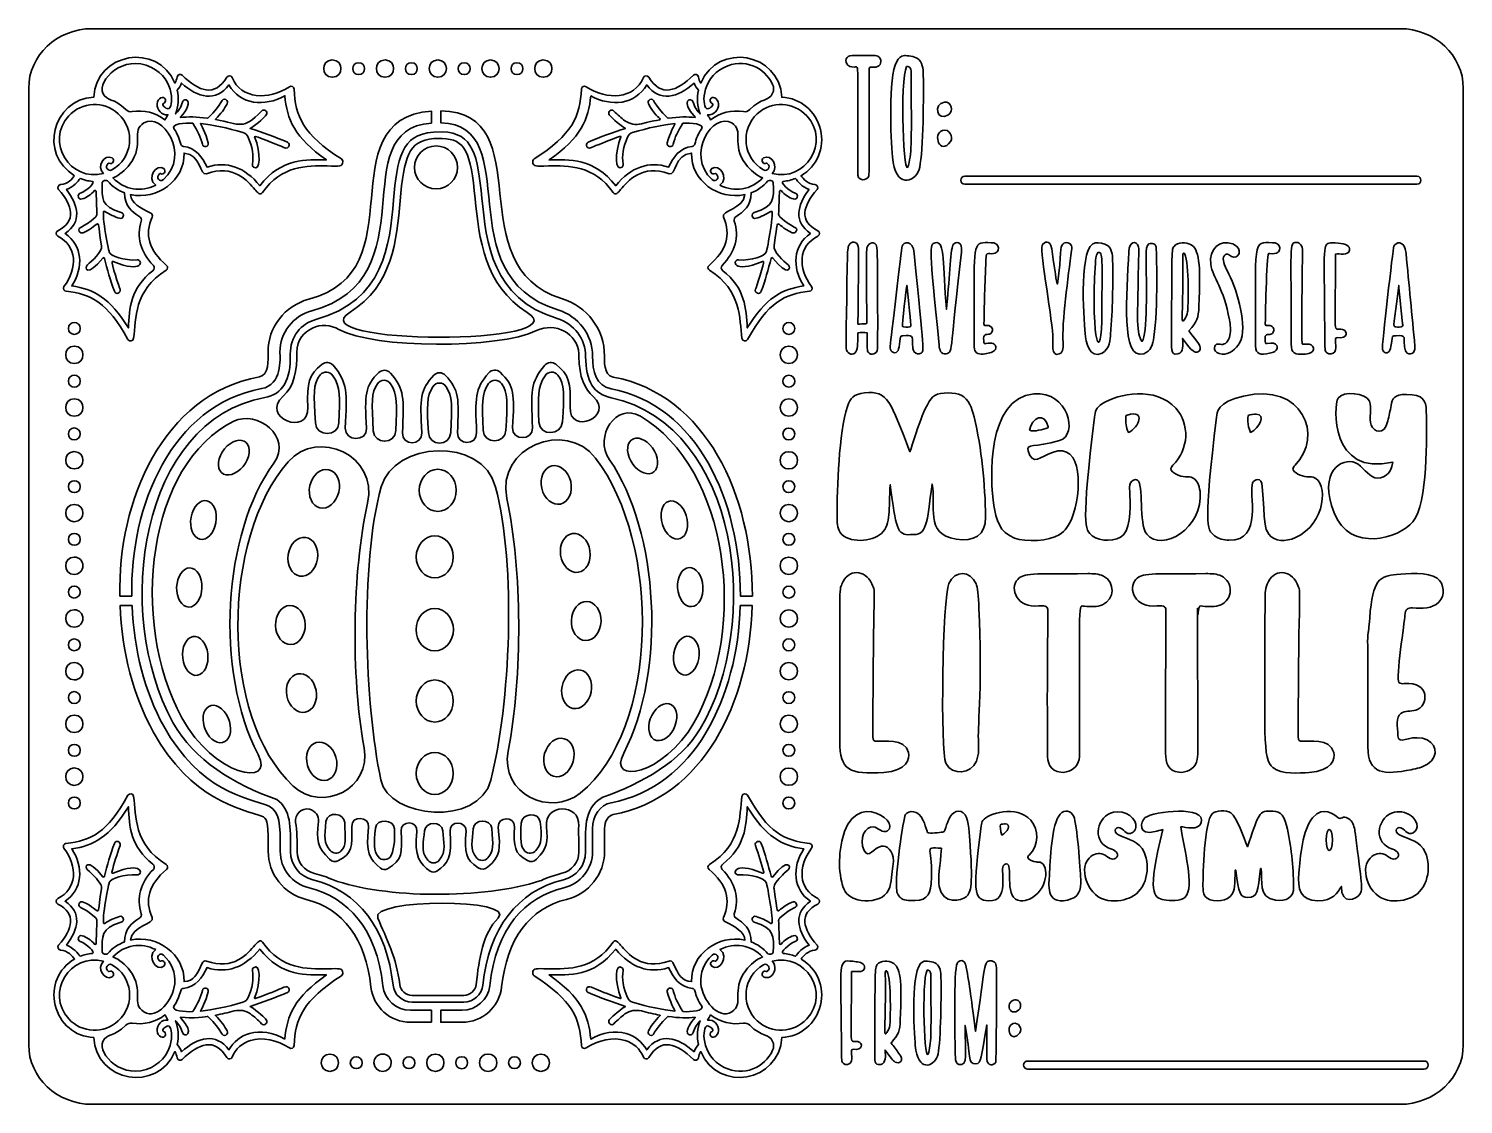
# Model space of a CAD drawing. Header units: inches. Extents: x 0.5 to 6.5, y -13.03 to -8.53.
import ezdxf

# ---------------------------------------------------------------- set-up
doc = ezdxf.new("R2010")
doc.units = ezdxf.units.IN
doc.header["$MEASUREMENT"] = 0
doc.layers.add('_U+0421_U+043B_U+043E_U+0439 1', color=7, linetype='Continuous')

# ---------------------------------------------------------------- blocks, each defined once
blk = doc.blocks.new('block 2')
at = {"layer": '_U+0421_U+043B_U+043E_U+0439 1', "color": 7, "lineweight": 35, "true_color": 0xffffff}
for points, knots in [([(5.4895, -10.818), (5.4696, -10.8076), (5.4461, -10.8075), (5.4236, -10.8077), (5.1859, -10.8094), (5.1575, -10.8036), (5.1308, -10.832), (5.0942, -10.871), (5.1289, -10.9525), (5.2185, -10.9427), (5.253, -10.9389), (5.2566, -10.949), (5.2565, -10.9634), (5.2547, -11.3677), (5.2542, -11.154), (5.2549, -11.5583), (5.255, -11.5983), (5.265, -11.6344), (5.3111, -11.6388), (5.3408, -11.6415), (5.3739, -11.6252), (5.3842, -11.5965), (5.3893, -11.5823), (5.3893, -11.5668), (5.3893, -11.5517), (5.3892, -10.6754), (5.3848, -11.041), (5.3913, -10.97), (5.3944, -10.9362), (5.3999, -10.9433), (5.4094, -10.9439), (5.4353, -10.9455), (5.4624, -10.9489), (5.4859, -10.9382), (5.5088, -10.9279), (5.5248, -10.904), (5.5255, -10.8792), (5.5263, -10.8544), (5.5117, -10.8297), (5.4895, -10.818)], [0, 0, 0, 0, 1, 1, 1, 2, 2, 2, 3, 3, 3, 4, 4, 4, 5, 5, 5, 6, 6, 6, 7, 7, 7, 8, 8, 8, 9, 9, 9, 10, 10, 10, 11, 11, 11, 12, 12, 12, 13, 13, 13, 13]), ([(4.1798, -11.5557), (4.1863, -11.5815), (4.1725, -11.6332), (4.0767, -11.6395), (3.9315, -11.649), (3.8922, -11.6292), (3.8922, -11.5101), (3.8921, -10.8365), (3.8896, -10.8818), (3.9007, -10.8519), (3.9256, -10.7851), (3.9991, -10.7897), (4.0263, -10.85), (4.0461, -10.8942), (4.0308, -10.8398), (4.0306, -11.4908), (4.0306, -11.5046), (4.0344, -11.5091), (4.0482, -11.5091), (4.0709, -11.5089), (4.1645, -11.4955), (4.1798, -11.5557)], [0, 0, 0, 0, 1, 1, 1, 2, 2, 2, 3, 3, 3, 4, 4, 4, 5, 5, 5, 6, 6, 6, 7, 7, 7, 7]), ([(4.4626, -10.85), (4.4382, -10.7942), (4.3744, -10.793), (4.3483, -10.8485), (4.3222, -10.9041), (4.3122, -11.5555), (4.3357, -11.6011), (4.3636, -11.6551), (4.4414, -11.6454), (4.4634, -11.5927), (4.4756, -11.5637), (4.473, -11.5309), (4.4718, -11.4995), (4.4695, -11.4445), (4.489, -11.2503), (4.4744, -10.9534), (4.4717, -10.8991), (4.4679, -10.8621), (4.4626, -10.85)], [0, 0, 0, 0, 1, 1, 1, 2, 2, 2, 3, 3, 3, 4, 4, 4, 5, 5, 5, 6, 6, 6, 6]), ([(5.827, -11.5091), (5.8132, -11.5091), (5.8094, -11.5046), (5.8094, -11.4908), (5.8096, -10.8402), (5.8253, -10.8951), (5.805, -10.85), (5.7779, -10.7897), (5.7044, -10.7851), (5.6794, -10.8519), (5.6708, -10.8752), (5.6707, -10.9001), (5.6707, -10.9253), (5.6707, -11.4821), (5.6586, -11.5835), (5.7037, -11.6193), (5.7394, -11.6477), (5.8122, -11.6423), (5.8555, -11.6395), (5.9512, -11.6332), (5.9651, -11.5815), (5.9585, -11.5557), (5.9433, -11.4955), (5.8497, -11.5089), (5.827, -11.5091)], [0, 0, 0, 0, 1, 1, 1, 2, 2, 2, 3, 3, 3, 4, 4, 4, 5, 5, 5, 6, 6, 6, 7, 7, 7, 8, 8, 8, 8]), ([(4.9951, -10.818), (4.9753, -10.8076), (4.9517, -10.8075), (4.9292, -10.8077), (4.6916, -10.8094), (4.6631, -10.8036), (4.6365, -10.832), (4.5998, -10.871), (4.6345, -10.9525), (4.7241, -10.9427), (4.7586, -10.9389), (4.7622, -10.949), (4.7622, -10.9634), (4.7604, -11.3677), (4.7598, -11.154), (4.7606, -11.5583), (4.7606, -11.5983), (4.7707, -11.6344), (4.8168, -11.6388), (4.8465, -11.6415), (4.8796, -11.6252), (4.8898, -11.5965), (4.8949, -11.5823), (4.895, -11.5668), (4.895, -11.5517), (4.8949, -10.9002), (4.8887, -10.9423), (4.9151, -10.9439), (4.9409, -10.9455), (4.9681, -10.9489), (4.9916, -10.9382), (5.0424, -10.9152), (5.0445, -10.844), (4.9951, -10.818)], [0, 0, 0, 0, 1, 1, 1, 2, 2, 2, 3, 3, 3, 4, 4, 4, 5, 5, 5, 6, 6, 6, 7, 7, 7, 8, 8, 8, 9, 9, 9, 10, 10, 10, 11, 11, 11, 11]), ([(6.2877, -10.9511), (6.3263, -10.9536), (6.3702, -10.9544), (6.3975, -10.9275), (6.4251, -10.9003), (6.4212, -10.8491), (6.39, -10.8263), (6.3547, -10.8005), (6.2628, -10.8064), (6.2206, -10.8113), (6.1509, -10.8194), (6.121, -10.8272), (6.1085, -10.994), (6.0959, -11.1626), (6.101, -10.8753), (6.101, -11.5325), (6.101, -11.6475), (6.1691, -11.6509), (6.2818, -11.6278), (6.3054, -11.623), (6.3296, -11.618), (6.3497, -11.6049), (6.4026, -11.5708), (6.3878, -11.5084), (6.3289, -11.4963), (6.2684, -11.4838), (6.2297, -11.5268), (6.2268, -11.4864), (6.2236, -11.4438), (6.2178, -11.41), (6.2389, -11.393), (6.2556, -11.3796), (6.2804, -11.385), (6.3011, -11.379), (6.3547, -11.3637), (6.3639, -11.2565), (6.2526, -11.2676), (6.245, -11.2683), (6.2361, -11.2691), (6.231, -11.2634), (6.2161, -11.2467), (6.2548, -11.006), (6.2559, -10.9835), (6.2574, -10.9542), (6.2677, -10.9498), (6.2877, -10.9511)], [0, 0, 0, 0, 1, 1, 1, 2, 2, 2, 3, 3, 3, 4, 4, 4, 5, 5, 5, 6, 6, 6, 7, 7, 7, 8, 8, 8, 9, 9, 9, 10, 10, 10, 11, 11, 11, 12, 12, 12, 13, 13, 13, 14, 14, 14, 15, 15, 15, 15])]:
    blk.add_open_spline(points, degree=3, knots=knots, dxfattribs=at)
blk = doc.blocks.new('block 4')
at = {"layer": '_U+0421_U+043B_U+043E_U+0439 1', "color": 7, "lineweight": 35, "true_color": 0xffffff}
for points, knots in [([(4.8625, -10.5771), (4.8519, -10.6041), (4.8348, -10.6294), (4.8103, -10.6449), (4.7677, -10.6719), (4.6718, -10.6763), (4.6227, -10.6586), (4.561, -10.6362), (4.5454, -10.581), (4.5362, -10.5219), (4.5197, -10.4154), (4.5059, -10.0722), (4.7042, -10.0552), (4.8481, -10.0429), (4.8917, -10.2274), (4.8112, -10.2507), (4.7042, -10.2815), (4.6718, -10.2624), (4.6803, -10.2935), (4.6982, -10.36), (4.7306, -10.3189), (4.7814, -10.3003), (4.9117, -10.2525), (4.9049, -10.469), (4.8625, -10.5771)], [0, 0, 0, 0, 1, 1, 1, 2, 2, 2, 3, 3, 3, 4, 4, 4, 5, 5, 5, 6, 6, 6, 7, 7, 7, 8, 8, 8, 8]), ([(4.6859, -10.208), (4.7059, -10.2154), (4.7421, -10.204), (4.7618, -10.1975), (4.7643, -10.1967), (4.7648, -10.1958), (4.7642, -10.1931), (4.7502, -10.1316), (4.6947, -10.1518), (4.6859, -10.208)], [0, 0, 0, 0, 1, 1, 1, 2, 2, 2, 3, 3, 3, 3])]:
    blk.add_open_spline(points, degree=3, knots=knots, dxfattribs=at)
blk = doc.blocks.new('block 5')
at = {"layer": '_U+0421_U+043B_U+043E_U+0439 1', "color": 7, "lineweight": 35, "true_color": 0xffffff}
for points, knots in [([(5.3988, -10.463), (5.4161, -10.6172), (5.2371, -10.7207), (5.1759, -10.6426), (5.1412, -10.5981), (5.164, -10.4319), (5.1372, -10.4162), (5.127, -10.4102), (5.1133, -10.4177), (5.1082, -10.4283), (5.1031, -10.4389), (5.1041, -10.4513), (5.1049, -10.463), (5.1077, -10.504), (5.1111, -10.6107), (5.0789, -10.6447), (5.0487, -10.6764), (4.9819, -10.674), (4.9484, -10.6489), (4.9168, -10.6253), (4.9026, -10.6081), (4.9573, -10.1536), (4.9604, -10.1279), (4.9636, -10.114), (4.9908, -10.0963), (5.056, -10.0542), (5.2137, -10.0228), (5.2974, -10.1159), (5.3562, -10.1813), (5.3531, -10.2859), (5.2857, -10.3543), (5.2754, -10.3647), (5.2727, -10.3717), (5.2842, -10.3815), (5.3159, -10.4082), (5.3448, -10.3997), (5.3612, -10.4043), (5.385, -10.411), (5.396, -10.4385), (5.3988, -10.463)], [0, 0, 0, 0, 1, 1, 1, 2, 2, 2, 3, 3, 3, 4, 4, 4, 5, 5, 5, 6, 6, 6, 7, 7, 7, 8, 8, 8, 9, 9, 9, 10, 10, 10, 11, 11, 11, 12, 12, 12, 13, 13, 13, 13]), ([(5.0936, -10.1443), (5.09, -10.1455), (5.0889, -10.1466), (5.0886, -10.1509), (5.0869, -10.1739), (5.0899, -10.1958), (5.0993, -10.2169), (5.1437, -10.1976), (5.1744, -10.1189), (5.0936, -10.1443)], [0, 0, 0, 0, 1, 1, 1, 2, 2, 2, 3, 3, 3, 3])]:
    blk.add_open_spline(points, degree=3, knots=knots, dxfattribs=at)
blk = doc.blocks.new('block 6')
at = {"layer": '_U+0421_U+043B_U+043E_U+0439 1', "color": 7, "lineweight": 35, "true_color": 0xffffff}
for points, knots in [([(5.7979, -10.657), (5.7568, -10.6751), (5.7115, -10.6743), (5.6867, -10.6426), (5.6675, -10.6181), (5.6695, -10.5953), (5.6592, -10.4437), (5.6563, -10.4009), (5.6266, -10.4125), (5.619, -10.4283), (5.6005, -10.4668), (5.6646, -10.6731), (5.5199, -10.6679), (5.4983, -10.6672), (5.4764, -10.6619), (5.4591, -10.6489), (5.4261, -10.6242), (5.4139, -10.603), (5.468, -10.1536), (5.4705, -10.1329), (5.4693, -10.0911), (5.5806, -10.0646), (5.8268, -10.006), (5.9182, -10.2309), (5.7964, -10.3543), (5.7919, -10.3588), (5.7867, -10.3642), (5.7875, -10.3706), (5.7893, -10.3845), (5.8225, -10.4004), (5.8456, -10.402), (5.8544, -10.4026), (5.8634, -10.4019), (5.8719, -10.4043), (5.9361, -10.4222), (5.9264, -10.6004), (5.7979, -10.657)], [0, 0, 0, 0, 1, 1, 1, 2, 2, 2, 3, 3, 3, 4, 4, 4, 5, 5, 5, 6, 6, 6, 7, 7, 7, 8, 8, 8, 9, 9, 9, 10, 10, 10, 11, 11, 11, 12, 12, 12, 12]), ([(5.634, -10.1401), (5.628, -10.1399), (5.6045, -10.142), (5.6007, -10.1463), (5.5977, -10.1496), (5.5961, -10.1859), (5.6101, -10.2169), (5.6468, -10.2009), (5.6763, -10.1408), (5.634, -10.1401)], [0, 0, 0, 0, 1, 1, 1, 2, 2, 2, 3, 3, 3, 3])]:
    blk.add_open_spline(points, degree=3, knots=knots, dxfattribs=at)
blk = doc.blocks.new('block 3')
at = {"layer": '_U+0421_U+043B_U+043E_U+0439 1', "color": 7, "lineweight": 35, "true_color": 0xffffff}
for points, knots in [([(4.4536, -10.1516), (4.445, -10.1164), (4.432, -10.0777), (4.3997, -10.0613), (4.3762, -10.0494), (4.3141, -10.0467), (4.2894, -10.0623), (4.2467, -10.0894), (4.2102, -10.2285), (4.1853, -10.2977), (4.1051, -10.0896), (4.094, -10.0401), (3.996, -10.0515), (3.9483, -10.0571), (3.936, -10.0728), (3.9244, -10.1084), (3.8886, -10.2188), (3.8804, -10.4511), (3.8806, -10.5679), (3.8806, -10.5912), (3.8814, -10.616), (3.8944, -10.6352), (3.9266, -10.6826), (4.0285, -10.6756), (4.0667, -10.6392), (4.1089, -10.599), (4.0955, -10.5397), (4.1033, -10.4358), (4.1277, -10.6171), (4.13, -10.6481), (4.1886, -10.6446), (4.2592, -10.6473), (4.2557, -10.6026), (4.278, -10.433), (4.298, -10.5223), (4.2443, -10.6415), (4.3783, -10.6633), (4.4518, -10.6753), (4.5037, -10.6476), (4.5022, -10.5708), (4.4997, -10.4334), (4.4862, -10.2851), (4.4536, -10.1516)], [0, 0, 0, 0, 1, 1, 1, 2, 2, 2, 3, 3, 3, 4, 4, 4, 5, 5, 5, 6, 6, 6, 7, 7, 7, 8, 8, 8, 9, 9, 9, 10, 10, 10, 11, 11, 11, 12, 12, 12, 13, 13, 13, 14, 14, 14, 14]), ([(6.3452, -10.128), (6.3441, -10.0823), (6.3323, -10.0578), (6.2618, -10.058), (6.21, -10.0581), (6.2029, -10.0752), (6.1978, -10.1046), (6.1941, -10.1262), (6.1896, -10.1477), (6.1844, -10.169), (6.1685, -10.2336), (6.1255, -10.2125), (6.1148, -10.1871), (6.1013, -10.1553), (6.1214, -10.1174), (6.1073, -10.0854), (6.0925, -10.0517), (5.9973, -10.0412), (5.9761, -10.074), (5.9569, -10.1039), (5.9422, -10.4025), (6.2053, -10.3416), (6.1987, -10.3927), (6.1607, -10.4145), (6.1304, -10.4062), (6.098, -10.3973), (6.0803, -10.3579), (6.0485, -10.344), (5.9933, -10.3197), (5.8908, -10.3796), (5.9595, -10.5538), (6.026, -10.7226), (6.2323, -10.6599), (6.2887, -10.5912), (6.3519, -10.5143), (6.3476, -10.228), (6.3452, -10.128)], [0, 0, 0, 0, 1, 1, 1, 2, 2, 2, 3, 3, 3, 4, 4, 4, 5, 5, 5, 6, 6, 6, 7, 7, 7, 8, 8, 8, 9, 9, 9, 10, 10, 10, 11, 11, 11, 12, 12, 12, 12])]:
    blk.add_open_spline(points, degree=3, knots=knots, dxfattribs=at)
at = {"layer": '_U+0421_U+043B_U+043E_U+0439 1'}
for name in ['block 6', 'block 4', 'block 5']:
    blk.add_blockref(name, (0, 0), dxfattribs=at)
blk = doc.blocks.new('block 8')
at = {"layer": '_U+0421_U+043B_U+043E_U+0439 1', "color": 7, "lineweight": 35, "true_color": 0xffffff}
for points, knots in [([(5.0333, -9.4959), (5.0355, -9.5991), (5.0328, -9.7024), (5.0251, -9.8054), (5.0235, -9.8265), (5.0213, -9.8692), (4.9893, -9.8854), (4.9363, -9.9123), (4.9209, -9.8373), (4.918, -9.8029), (4.912, -9.7317), (4.891, -9.4294), (4.9623, -9.4236), (4.9736, -9.4227), (4.9995, -9.4262), (5.0114, -9.4343), (5.0302, -9.4472), (5.0328, -9.4732), (5.0333, -9.4959)], [0, 0, 0, 0, 1, 1, 1, 2, 2, 2, 3, 3, 3, 4, 4, 4, 5, 5, 5, 6, 6, 6, 6]), ([(4.9884, -9.7127), (4.9891, -9.4945), (4.9945, -9.4569), (4.9708, -9.4646), (4.9634, -9.4781), (4.9622, -9.4939), (4.9613, -9.5092), (4.9407, -9.848), (4.9877, -9.9468), (4.9884, -9.7127)], [0, 0, 0, 0, 1, 1, 1, 2, 2, 2, 3, 3, 3, 3])]:
    blk.add_open_spline(points, degree=3, knots=knots, dxfattribs=at)
blk = doc.blocks.new('block 9')
at = {"layer": '_U+0421_U+043B_U+043E_U+0439 1', "color": 7, "lineweight": 35, "true_color": 0xffffff}
for points, knots in [([(5.3949, -9.8765), (5.3738, -9.8966), (5.3477, -9.8523), (5.3258, -9.8239), (5.3288, -9.8509), (5.3304, -9.8833), (5.306, -9.8883), (5.2735, -9.895), (5.28, -9.8653), (5.2801, -9.802), (5.2806, -9.4534), (5.2799, -9.4524), (5.2902, -9.4385), (5.3051, -9.4185), (5.3432, -9.4218), (5.3597, -9.4306), (5.3945, -9.4491), (5.4024, -9.5072), (5.3942, -9.6896), (5.392, -9.7381), (5.3873, -9.7523), (5.3527, -9.7921), (5.3873, -9.8375), (5.4114, -9.8608), (5.3949, -9.8765)], [0, 0, 0, 0, 1, 1, 1, 2, 2, 2, 3, 3, 3, 4, 4, 4, 5, 5, 5, 6, 6, 6, 7, 7, 7, 8, 8, 8, 8]), ([(5.3354, -9.4705), (5.3317, -9.4632), (5.3263, -9.4674), (5.3264, -9.4752), (5.3301, -9.729), (5.3155, -9.7688), (5.3341, -9.7444), (5.3411, -9.7353), (5.3451, -9.7241), (5.347, -9.7128), (5.3493, -9.6989), (5.3546, -9.5088), (5.3354, -9.4705)], [0, 0, 0, 0, 1, 1, 1, 2, 2, 2, 3, 3, 3, 4, 4, 4, 4])]:
    blk.add_open_spline(points, degree=3, knots=knots, dxfattribs=at)
blk = doc.blocks.new('block 10')
at = {"layer": '_U+0421_U+043B_U+043E_U+0439 1', "color": 7, "lineweight": 35, "true_color": 0xffffff}
for points, knots in [([(6.261, -9.8803), (6.2524, -9.8689), (6.2538, -9.8505), (6.2529, -9.8274), (6.2525, -9.8162), (6.2495, -9.8113), (6.234, -9.8119), (6.2088, -9.8128), (6.2038, -9.8098), (6.2019, -9.8237), (6.1977, -9.8544), (6.1972, -9.8652), (6.193, -9.8733), (6.1848, -9.889), (6.167, -9.8858), (6.1617, -9.8703), (6.1574, -9.8576), (6.2069, -9.4471), (6.2095, -9.4383), (6.2146, -9.4215), (6.255, -9.4066), (6.2608, -9.468), (6.2731, -9.5977), (6.2854, -9.7273), (6.2977, -9.8569), (6.3011, -9.8923), (6.2715, -9.8942), (6.261, -9.8803)], [0, 0, 0, 0, 1, 1, 1, 2, 2, 2, 3, 3, 3, 4, 4, 4, 5, 5, 5, 6, 6, 6, 7, 7, 7, 8, 8, 8, 9, 9, 9, 9]), ([(6.2455, -9.7575), (6.2455, -9.7574), (6.2298, -9.6022), (6.2298, -9.6021), (6.2093, -9.7696), (6.2038, -9.7759), (6.2177, -9.7756), (6.2255, -9.7754), (6.2398, -9.7786), (6.245, -9.773), (6.2484, -9.7693), (6.2462, -9.764), (6.2455, -9.7575)], [0, 0, 0, 0, 1, 1, 1, 2, 2, 2, 3, 3, 3, 4, 4, 4, 4])]:
    blk.add_open_spline(points, degree=3, knots=knots, dxfattribs=at)
blk = doc.blocks.new('block 11')
at = {"layer": '_U+0421_U+043B_U+043E_U+0439 1', "color": 7, "lineweight": 35, "true_color": 0xffffff}
for points, knots in [([(4.2322, -9.8847), (4.2232, -9.8907), (4.2106, -9.8891), (4.204, -9.8803), (4.1979, -9.8721), (4.1972, -9.8611), (4.1968, -9.8509), (4.1952, -9.8074), (4.1986, -9.8111), (4.1558, -9.8126), (4.1492, -9.8129), (4.1462, -9.8143), (4.1449, -9.8237), (4.14, -9.86), (4.1398, -9.8824), (4.122, -9.8837), (4.1142, -9.8842), (4.1072, -9.8777), (4.1047, -9.8703), (4.1022, -9.863), (4.1031, -9.855), (4.104, -9.8473), (4.1045, -9.8433), (4.1514, -9.4421), (4.1525, -9.4383), (4.1576, -9.4213), (4.198, -9.4068), (4.2038, -9.468), (4.2438, -9.89), (4.247, -9.8746), (4.2322, -9.8847)], [0, 0, 0, 0, 1, 1, 1, 2, 2, 2, 3, 3, 3, 4, 4, 4, 5, 5, 5, 6, 6, 6, 7, 7, 7, 8, 8, 8, 9, 9, 9, 10, 10, 10, 10]), ([(4.1885, -9.7575), (4.1885, -9.7574), (4.1728, -9.6022), (4.1728, -9.6021), (4.172, -9.6086), (4.1503, -9.7695), (4.1549, -9.7742), (4.1568, -9.7761), (4.1806, -9.7773), (4.1852, -9.775), (4.1923, -9.7715), (4.1893, -9.7655), (4.1885, -9.7575)], [0, 0, 0, 0, 1, 1, 1, 2, 2, 2, 3, 3, 3, 4, 4, 4, 4])]:
    blk.add_open_spline(points, degree=3, knots=knots, dxfattribs=at)
blk = doc.blocks.new('block 7')
at = {"layer": '_U+0421_U+043B_U+043E_U+0439 1', "color": 7, "lineweight": 35, "true_color": 0xffffff}
for points, knots in [([(4.0092, -9.4366), (4.0018, -9.4505), (4.0042, -9.4439), (4.0048, -9.7578), (4.0048, -9.7616), (4.0036, -9.7626), (4.0001, -9.7627), (3.9895, -9.763), (3.9789, -9.7634), (3.9683, -9.7637), (3.9714, -9.4409), (3.9723, -9.4536), (3.9687, -9.4387), (3.9626, -9.4134), (3.9404, -9.4179), (3.9317, -9.4318), (3.9229, -9.4457), (3.924, -9.445), (3.9186, -9.8479), (3.9184, -9.856), (3.9184, -9.8642), (3.9208, -9.8719), (3.9263, -9.8893), (3.9488, -9.8972), (3.96, -9.8794), (3.968, -9.8669), (3.9675, -9.8283), (3.9679, -9.8008), (3.9808, -9.7983), (3.9941, -9.7984), (4.0069, -9.8008), (4.0069, -9.8084), (4.0057, -9.8697), (4.0085, -9.8768), (4.0154, -9.8946), (4.0426, -9.894), (4.0488, -9.8742), (4.0529, -9.8612), (4.0492, -9.4705), (4.049, -9.4569), (4.0484, -9.4127), (4.0183, -9.4196), (4.0092, -9.4366)], [0, 0, 0, 0, 1, 1, 1, 2, 2, 2, 3, 3, 3, 4, 4, 4, 5, 5, 5, 6, 6, 6, 7, 7, 7, 8, 8, 8, 9, 9, 9, 10, 10, 10, 11, 11, 11, 12, 12, 12, 13, 13, 13, 14, 14, 14, 14]), ([(4.3649, -9.4341), (4.3558, -9.4514), (4.3498, -9.5922), (4.338, -9.7016), (4.3207, -9.5158), (4.3357, -9.4121), (4.2906, -9.4234), (4.2665, -9.4295), (4.2658, -9.4378), (4.3076, -9.8513), (4.3094, -9.8692), (4.3129, -9.8924), (4.3378, -9.8878), (4.3683, -9.8821), (4.3519, -9.8625), (4.4013, -9.4628), (4.4071, -9.4161), (4.3755, -9.4141), (4.3649, -9.4341)], [0, 0, 0, 0, 1, 1, 1, 2, 2, 2, 3, 3, 3, 4, 4, 4, 5, 5, 5, 6, 6, 6, 6]), ([(4.5474, -9.4288), (4.5413, -9.4243), (4.5332, -9.4233), (4.5255, -9.423), (4.4491, -9.4191), (4.4545, -9.4217), (4.4545, -9.67), (4.4545, -9.8619), (4.4518, -9.8675), (4.4594, -9.8782), (4.4707, -9.8947), (4.4965, -9.8888), (4.5126, -9.8855), (4.5289, -9.8822), (4.5472, -9.8755), (4.5449, -9.859), (4.5433, -9.848), (4.5315, -9.8383), (4.5031, -9.8452), (4.497, -9.8467), (4.4953, -9.8449), (4.4949, -9.84), (4.4942, -9.8304), (4.4916, -9.8159), (4.4988, -9.81), (4.5042, -9.8057), (4.5122, -9.8074), (4.5189, -9.8055), (4.5361, -9.8006), (4.539, -9.7661), (4.5033, -9.7696), (4.4973, -9.7702), (4.495, -9.7691), (4.4951, -9.7632), (4.4966, -9.6686), (4.4996, -9.574), (4.5043, -9.4794), (4.5054, -9.4568), (4.5309, -9.4801), (4.5499, -9.4614), (4.5587, -9.4527), (4.5575, -9.4362), (4.5474, -9.4288)], [0, 0, 0, 0, 1, 1, 1, 2, 2, 2, 3, 3, 3, 4, 4, 4, 5, 5, 5, 6, 6, 6, 7, 7, 7, 8, 8, 8, 9, 9, 9, 10, 10, 10, 11, 11, 11, 12, 12, 12, 13, 13, 13, 14, 14, 14, 14]), ([(4.8251, -9.4286), (4.8113, -9.4429), (4.8216, -9.4615), (4.8021, -9.5961), (4.7981, -9.5881), (4.7988, -9.5861), (4.7784, -9.4484), (4.7723, -9.4073), (4.7449, -9.419), (4.7385, -9.4349), (4.7287, -9.4593), (4.7845, -9.764), (4.7834, -9.8237), (4.7831, -9.8391), (4.7757, -9.9028), (4.8103, -9.8886), (4.8291, -9.8808), (4.827, -9.8562), (4.8259, -9.8413), (4.8201, -9.7615), (4.8475, -9.5624), (4.8617, -9.4554), (4.8625, -9.4492), (4.8634, -9.4428), (4.8615, -9.4369), (4.857, -9.4228), (4.8355, -9.4179), (4.8251, -9.4286)], [0, 0, 0, 0, 1, 1, 1, 2, 2, 2, 3, 3, 3, 4, 4, 4, 5, 5, 5, 6, 6, 6, 7, 7, 7, 8, 8, 8, 9, 9, 9, 9]), ([(5.2145, -9.4379), (5.2088, -9.4234), (5.1731, -9.4124), (5.1734, -9.4611), (5.1744, -9.6139), (5.1801, -9.803), (5.1564, -9.8362), (5.131, -9.7967), (5.1373, -9.7722), (5.1426, -9.4575), (5.1427, -9.4506), (5.1428, -9.4436), (5.1405, -9.4371), (5.1332, -9.4159), (5.102, -9.4141), (5.1005, -9.4608), (5.0946, -9.6371), (5.0645, -9.9191), (5.164, -9.8875), (5.1936, -9.8782), (5.2017, -9.8477), (5.2062, -9.8179), (5.2233, -9.7046), (5.2172, -9.4448), (5.2145, -9.4379)], [0, 0, 0, 0, 1, 1, 1, 2, 2, 2, 3, 3, 3, 4, 4, 4, 5, 5, 5, 6, 6, 6, 7, 7, 7, 8, 8, 8, 8]), ([(5.5198, -9.5542), (5.5072, -9.5282), (5.4917, -9.5004), (5.4966, -9.4839), (5.4989, -9.4764), (5.5064, -9.47), (5.5142, -9.4713), (5.5203, -9.4724), (5.5247, -9.4778), (5.5302, -9.4808), (5.5583, -9.4961), (5.5854, -9.4483), (5.5358, -9.4285), (5.4809, -9.4066), (5.4355, -9.4515), (5.444, -9.5132), (5.4523, -9.5725), (5.4983, -9.6115), (5.5217, -9.7456), (5.5255, -9.767), (5.5281, -9.7891), (5.5241, -9.8105), (5.519, -9.8384), (5.503, -9.8492), (5.489, -9.8487), (5.482, -9.8485), (5.4748, -9.8454), (5.4683, -9.848), (5.4538, -9.8538), (5.452, -9.8871), (5.4917, -9.8895), (5.5194, -9.8911), (5.5505, -9.8693), (5.5651, -9.8411), (5.5997, -9.7745), (5.5553, -9.6272), (5.5198, -9.5542)], [0, 0, 0, 0, 1, 1, 1, 2, 2, 2, 3, 3, 3, 4, 4, 4, 5, 5, 5, 6, 6, 6, 7, 7, 7, 8, 8, 8, 9, 9, 9, 10, 10, 10, 11, 11, 11, 12, 12, 12, 12]), ([(5.7241, -9.4288), (5.718, -9.4243), (5.7099, -9.4233), (5.7022, -9.423), (5.6164, -9.4187), (5.6312, -9.4105), (5.6312, -9.8549), (5.6312, -9.8918), (5.6531, -9.8929), (5.6893, -9.8855), (5.6969, -9.884), (5.7047, -9.8824), (5.7112, -9.8782), (5.7308, -9.8655), (5.7244, -9.8344), (5.6799, -9.8452), (5.6702, -9.8476), (5.6716, -9.8397), (5.6708, -9.8287), (5.6689, -9.8029), (5.6817, -9.8095), (5.6956, -9.8055), (5.7128, -9.8006), (5.7157, -9.7661), (5.68, -9.7696), (5.674, -9.7702), (5.6717, -9.7691), (5.6718, -9.7632), (5.672, -9.7538), (5.6767, -9.4745), (5.6849, -9.4698), (5.6868, -9.4687), (5.6891, -9.4688), (5.6912, -9.469), (5.7037, -9.4698), (5.7178, -9.4701), (5.7266, -9.4614), (5.7354, -9.4527), (5.7342, -9.4362), (5.7241, -9.4288)], [0, 0, 0, 0, 1, 1, 1, 2, 2, 2, 3, 3, 3, 4, 4, 4, 5, 5, 5, 6, 6, 6, 7, 7, 7, 8, 8, 8, 9, 9, 9, 10, 10, 10, 11, 11, 11, 12, 12, 12, 13, 13, 13, 13]), ([(5.855, -9.8478), (5.847, -9.8462), (5.8387, -9.8473), (5.8306, -9.8473), (5.829, -9.8473), (5.8274, -9.8473), (5.8263, -9.8462), (5.8223, -9.8426), (5.8272, -9.471), (5.8273, -9.4656), (5.8274, -9.4558), (5.8276, -9.4455), (5.8235, -9.4365), (5.8194, -9.4274), (5.8099, -9.42), (5.8, -9.4216), (5.7717, -9.426), (5.7803, -9.4278), (5.7804, -9.8477), (5.7804, -9.8859), (5.7929, -9.8924), (5.8397, -9.8893), (5.8817, -9.8865), (5.8816, -9.8532), (5.855, -9.8478)], [0, 0, 0, 0, 1, 1, 1, 2, 2, 2, 3, 3, 3, 4, 4, 4, 5, 5, 5, 6, 6, 6, 7, 7, 7, 8, 8, 8, 8]), ([(6.0126, -9.4328), (6.0015, -9.4263), (5.9506, -9.4201), (5.9387, -9.4249), (5.9108, -9.436), (5.9185, -9.4396), (5.9213, -9.8593), (5.9214, -9.8683), (5.922, -9.8786), (5.9292, -9.8842), (5.9393, -9.892), (5.955, -9.8886), (5.9627, -9.8791), (5.9759, -9.863), (5.9532, -9.8174), (5.9741, -9.8202), (6.0169, -9.8259), (6.0188, -9.7922), (5.9948, -9.7858), (5.9544, -9.7751), (5.9643, -9.8487), (5.966, -9.4707), (5.9808, -9.4677), (6.0185, -9.4785), (6.0241, -9.455), (6.0263, -9.4464), (6.0204, -9.4373), (6.0126, -9.4328)], [0, 0, 0, 0, 1, 1, 1, 2, 2, 2, 3, 3, 3, 4, 4, 4, 5, 5, 5, 6, 6, 6, 7, 7, 7, 8, 8, 8, 9, 9, 9, 9])]:
    blk.add_open_spline(points, degree=3, knots=knots, dxfattribs=at)
at = {"layer": '_U+0421_U+043B_U+043E_U+0439 1'}
for name in ['block 11', 'block 9', 'block 10', 'block 8']:
    blk.add_blockref(name, (0, 0), dxfattribs=at)
blk = doc.blocks.new('block 13')
at = {"layer": '_U+0421_U+043B_U+043E_U+0439 1', "color": 7, "lineweight": 35, "true_color": 0xffffff}
for points, knots in [([(4.685, -12.1695), (4.6738, -12.1745), (4.6615, -12.1776), (4.6492, -12.1767), (4.5769, -12.1712), (4.617, -12.0363), (4.5936, -12.0227), (4.5874, -12.0191), (4.579, -12.0236), (4.5759, -12.0301), (4.5637, -12.0554), (4.6035, -12.1794), (4.5155, -12.1762), (4.4467, -12.1738), (4.4514, -12.1317), (4.4838, -11.8626), (4.4848, -11.8545), (4.4858, -11.8466), (4.4905, -11.84), (4.5108, -11.811), (4.6315, -11.7731), (4.6912, -11.8395), (4.7272, -11.8796), (4.7251, -11.9433), (4.6841, -11.9849), (4.6813, -11.9877), (4.6782, -11.991), (4.6787, -11.9949), (4.6798, -12.0039), (4.703, -12.0133), (4.7141, -12.014), (4.7195, -12.0144), (4.725, -12.014), (4.7301, -12.0154), (4.7692, -12.0264), (4.7635, -12.135), (4.685, -12.1695)], [0, 0, 0, 0, 1, 1, 1, 2, 2, 2, 3, 3, 3, 4, 4, 4, 5, 5, 5, 6, 6, 6, 7, 7, 7, 8, 8, 8, 9, 9, 9, 10, 10, 10, 11, 11, 11, 12, 12, 12, 12]), ([(4.5851, -11.8543), (4.5815, -11.8542), (4.5666, -11.8554), (4.5646, -11.8583), (4.5627, -11.8611), (4.5624, -11.8832), (4.5705, -11.9012), (4.5927, -11.8915), (4.6109, -11.8547), (4.5851, -11.8543)], [0, 0, 0, 0, 1, 1, 1, 2, 2, 2, 3, 3, 3, 3])]:
    blk.add_open_spline(points, degree=3, knots=knots, dxfattribs=at)
blk = doc.blocks.new('block 14')
at = {"layer": '_U+0421_U+043B_U+043E_U+0439 1', "color": 7, "lineweight": 35, "true_color": 0xffffff}
for points, knots in [([(6.0678, -12.1485), (6.0531, -12.1715), (5.9898, -12.1969), (5.9899, -12.1165), (5.9741, -12.1427), (5.9551, -12.1766), (5.8914, -12.176), (5.8175, -12.1753), (5.8066, -12.1265), (5.8124, -12.0597), (5.8179, -11.9955), (5.8279, -11.8769), (5.8699, -11.8287), (5.9158, -11.7761), (5.9595, -11.8167), (5.9747, -11.8276), (5.9831, -11.8337), (5.9845, -11.8319), (5.9927, -11.8286), (6.0081, -11.8224), (6.0257, -11.8328), (6.0348, -11.8477), (6.0439, -11.8627), (6.0464, -11.8811), (6.0488, -11.8989), (6.0758, -12.1062), (6.0808, -12.1282), (6.0678, -12.1485)], [0, 0, 0, 0, 1, 1, 1, 2, 2, 2, 3, 3, 3, 4, 4, 4, 5, 5, 5, 6, 6, 6, 7, 7, 7, 8, 8, 8, 9, 9, 9, 9]), ([(5.9529, -11.9219), (5.9529, -11.8637), (5.9262, -11.8638), (5.9262, -11.9219), (5.9262, -11.98), (5.9529, -11.9801), (5.9529, -11.9219)], [0, 0, 0, 0, 1, 1, 1, 2, 2, 2, 2])]:
    blk.add_open_spline(points, degree=3, knots=knots, dxfattribs=at)
blk = doc.blocks.new('block 12')
at = {"layer": '_U+0421_U+043B_U+043E_U+0439 1', "color": 7, "lineweight": 35, "true_color": 0xffffff}
for points, knots in [([(4.0672, -11.9478), (4.0344, -11.9517), (4.0134, -12.0056), (3.9937, -11.9654), (3.9702, -11.9175), (3.9998, -11.8623), (4.0329, -11.8667), (4.0519, -11.8692), (4.0726, -11.8965), (4.0918, -11.8839), (4.1522, -11.8427), (3.9199, -11.6822), (3.8929, -11.9769), (3.8892, -12.0174), (3.8909, -12.0586), (3.9003, -12.0982), (3.9052, -12.1188), (3.9098, -12.1569), (3.9683, -12.1722), (4.0023, -12.1811), (4.0547, -12.1758), (4.0799, -12.1529), (4.1074, -12.1279), (4.1075, -12.0849), (4.1113, -12.0544), (4.1132, -12.0396), (4.116, -12.0248), (4.1162, -12.0099), (4.1166, -11.9617), (4.0868, -11.9455), (4.0672, -11.9478)], [0, 0, 0, 0, 1, 1, 1, 2, 2, 2, 3, 3, 3, 4, 4, 4, 5, 5, 5, 6, 6, 6, 7, 7, 7, 8, 8, 8, 9, 9, 9, 10, 10, 10, 10]), ([(4.3995, -11.8026), (4.386, -11.798), (4.3707, -11.8046), (4.3611, -11.8152), (4.3484, -11.8291), (4.3428, -11.8493), (4.3313, -11.8808), (4.3293, -11.8862), (4.3279, -11.8877), (4.322, -11.8888), (4.3127, -11.8907), (4.2665, -11.8963), (4.2597, -11.8904), (4.2583, -11.8892), (4.2576, -11.8874), (4.257, -11.8856), (4.2518, -11.8706), (4.2482, -11.855), (4.2415, -11.8405), (4.2197, -11.7935), (4.1799, -11.7973), (4.1668, -11.8159), (4.1578, -11.8286), (4.1227, -12.0709), (4.1302, -12.1343), (4.132, -12.15), (4.1427, -12.1646), (4.1575, -12.1706), (4.1662, -12.1742), (4.1757, -12.1748), (4.1851, -12.1753), (4.2504, -12.1789), (4.2704, -12.1587), (4.2744, -12.1055), (4.2862, -11.9448), (4.2354, -11.9525), (4.317, -11.9565), (4.3132, -12.0316), (4.3009, -12.0789), (4.3083, -12.117), (4.3237, -12.1954), (4.401, -12.1763), (4.4212, -12.1596), (4.4413, -12.1428), (4.4502, -12.1136), (4.435, -11.9061), (4.4317, -11.8612), (4.4275, -11.8122), (4.3995, -11.8026)], [0, 0, 0, 0, 1, 1, 1, 2, 2, 2, 3, 3, 3, 4, 4, 4, 5, 5, 5, 6, 6, 6, 7, 7, 7, 8, 8, 8, 9, 9, 9, 10, 10, 10, 11, 11, 11, 12, 12, 12, 13, 13, 13, 14, 14, 14, 15, 15, 15, 16, 16, 16, 16]), ([(4.871, -11.8239), (4.8587, -11.7986), (4.8328, -11.7944), (4.8143, -11.8133), (4.7777, -11.8505), (4.7712, -12.015), (4.7693, -12.0685), (4.7682, -12.1013), (4.7496, -12.1939), (4.844, -12.1735), (4.893, -12.1628), (4.9021, -12.1335), (4.9, -12.0842), (4.8986, -12.0491), (4.8842, -11.8512), (4.871, -11.8239)], [0, 0, 0, 0, 1, 1, 1, 2, 2, 2, 3, 3, 3, 4, 4, 4, 5, 5, 5, 5]), ([(5.0603, -11.9019), (5.0277, -11.886), (5.0489, -11.8583), (5.0723, -11.8756), (5.0808, -11.8818), (5.0874, -11.8911), (5.0975, -11.8941), (5.1125, -11.8984), (5.1284, -11.8851), (5.1309, -11.8697), (5.1365, -11.8344), (5.0879, -11.7938), (5.0369, -11.8058), (4.9692, -11.8216), (4.9452, -11.9232), (5.0149, -11.9544), (5.0243, -11.9586), (5.0347, -11.9609), (5.043, -11.967), (5.0653, -11.9834), (5.0498, -12.0112), (5.0228, -11.9988), (5.0131, -11.9944), (5.0054, -11.9866), (4.9958, -11.9821), (4.9588, -11.9647), (4.8949, -12.0041), (4.9233, -12.0906), (4.9587, -12.1987), (5.0656, -12.1828), (5.1106, -12.161), (5.1751, -12.1298), (5.1937, -12.0369), (5.1653, -11.9729), (5.1443, -11.9258), (5.1018, -11.9222), (5.0603, -11.9019)], [0, 0, 0, 0, 1, 1, 1, 2, 2, 2, 3, 3, 3, 4, 4, 4, 5, 5, 5, 6, 6, 6, 7, 7, 7, 8, 8, 8, 9, 9, 9, 10, 10, 10, 11, 11, 11, 12, 12, 12, 12]), ([(5.1701, -11.8281), (5.1471, -11.8457), (5.1389, -11.9047), (5.2108, -11.8865), (5.2215, -11.8838), (5.2323, -11.881), (5.2431, -11.8783), (5.1764, -12.1453), (5.2041, -12.1645), (5.2489, -12.1721), (5.2731, -12.1761), (5.3195, -12.1789), (5.337, -12.1609), (5.3783, -12.1184), (5.3304, -11.956), (5.3189, -11.8668), (5.3376, -11.8668), (5.3929, -11.8845), (5.4039, -11.8497), (5.4273, -11.7762), (5.2041, -11.8019), (5.1701, -11.8281)], [0, 0, 0, 0, 1, 1, 1, 2, 2, 2, 3, 3, 3, 4, 4, 4, 5, 5, 5, 6, 6, 6, 7, 7, 7, 7]), ([(5.7606, -11.8613), (5.7476, -11.8078), (5.7276, -11.7998), (5.6921, -11.8008), (5.6412, -11.7979), (5.64, -11.831), (5.597, -11.9504), (5.5821, -11.9117), (5.5545, -11.8272), (5.5279, -11.8081), (5.5078, -11.7937), (5.464, -11.7985), (5.4501, -11.8121), (5.4158, -11.8454), (5.4111, -12.066), (5.4112, -12.1152), (5.4112, -12.1294), (5.4117, -12.1445), (5.4196, -12.1563), (5.4392, -12.1851), (5.5014, -12.1809), (5.5247, -12.1587), (5.5485, -12.136), (5.5434, -12.103), (5.5461, -12.0485), (5.5462, -12.0469), (5.5486, -12.0467), (5.5488, -12.0484), (5.5621, -12.1472), (5.5649, -12.164), (5.599, -12.162), (5.6407, -12.1635), (5.6399, -12.1387), (5.6524, -12.0419), (5.6526, -12.0403), (5.6549, -12.0402), (5.6551, -12.0417), (5.6623, -12.0943), (5.6375, -12.1608), (5.7147, -12.1734), (5.7593, -12.1806), (5.7912, -12.164), (5.7903, -12.117), (5.7887, -12.033), (5.7804, -11.9426), (5.7606, -11.8613)], [0, 0, 0, 0, 1, 1, 1, 2, 2, 2, 3, 3, 3, 4, 4, 4, 5, 5, 5, 6, 6, 6, 7, 7, 7, 8, 8, 8, 9, 9, 9, 10, 10, 10, 11, 11, 11, 12, 12, 12, 13, 13, 13, 14, 14, 14, 15, 15, 15, 15]), ([(6.3406, -11.9729), (6.3197, -11.9258), (6.2772, -11.9222), (6.2356, -11.9019), (6.203, -11.886), (6.2242, -11.8583), (6.2477, -11.8756), (6.2561, -11.8818), (6.2628, -11.8911), (6.2729, -11.8941), (6.2967, -11.901), (6.3259, -11.8641), (6.2896, -11.8278), (6.2698, -11.808), (6.2395, -11.7994), (6.2122, -11.8058), (6.1446, -11.8216), (6.1206, -11.9232), (6.1902, -11.9544), (6.1996, -11.9586), (6.21, -11.9609), (6.2183, -11.967), (6.2406, -11.9834), (6.2251, -12.0112), (6.1982, -11.9988), (6.1885, -11.9944), (6.1807, -11.9866), (6.1711, -11.9821), (6.1341, -11.9647), (6.0703, -12.0041), (6.0986, -12.0906), (6.1311, -12.1898), (6.2285, -12.1888), (6.2859, -12.161), (6.3504, -12.1298), (6.3691, -12.0369), (6.3406, -11.9729)], [0, 0, 0, 0, 1, 1, 1, 2, 2, 2, 3, 3, 3, 4, 4, 4, 5, 5, 5, 6, 6, 6, 7, 7, 7, 8, 8, 8, 9, 9, 9, 10, 10, 10, 11, 11, 11, 12, 12, 12, 12])]:
    blk.add_open_spline(points, degree=3, knots=knots, dxfattribs=at)
at = {"layer": '_U+0421_U+043B_U+043E_U+0439 1'}
for name in ['block 13', 'block 14']:
    blk.add_blockref(name, (0, 0), dxfattribs=at)
blk = doc.blocks.new('block 16')
at = {"layer": '_U+0421_U+043B_U+043E_U+0439 1', "color": 7, "lineweight": 35, "true_color": 0xffffff}
for points, knots in [([(4.2414, -8.7211), (4.244, -8.8407), (4.2392, -9.0735), (4.2238, -9.1168), (4.2039, -9.1732), (4.1241, -9.1982), (4.1128, -9.0637), (4.1062, -8.9854), (4.093, -8.7349), (4.1304, -8.665), (4.138, -8.6508), (4.1468, -8.6418), (4.1622, -8.6405), (4.1749, -8.6395), (4.2037, -8.6434), (4.2169, -8.6524), (4.238, -8.6668), (4.2408, -8.6959), (4.2414, -8.7211)], [0, 0, 0, 0, 1, 1, 1, 2, 2, 2, 3, 3, 3, 4, 4, 4, 5, 5, 5, 6, 6, 6, 6]), ([(4.1909, -8.7134), (4.1909, -8.7069), (4.1908, -8.7001), (4.1878, -8.6944), (4.1848, -8.6886), (4.1779, -8.6842), (4.1717, -8.6863), (4.1424, -8.74), (4.1586, -9.1836), (4.1797, -9.0985), (4.1944, -9.0397), (4.1916, -8.9954), (4.1909, -8.7134)], [0, 0, 0, 0, 1, 1, 1, 2, 2, 2, 3, 3, 3, 4, 4, 4, 4])]:
    blk.add_open_spline(points, degree=3, knots=knots, dxfattribs=at)
blk = doc.blocks.new('block 15')
at = {"layer": '_U+0421_U+043B_U+043E_U+0439 1', "color": 7, "lineweight": 35, "true_color": 0xffffff}
for points, knots in [([(4.0514, -8.6434), (4.0442, -8.6396), (4.0358, -8.6396), (4.0277, -8.6397), (3.9609, -8.6402), (3.9344, -8.6359), (3.9227, -8.6484), (3.9096, -8.6623), (3.9219, -8.6917), (3.9541, -8.6881), (3.9738, -8.686), (3.9663, -8.656), (3.9672, -9.1309), (3.9672, -9.1453), (3.9708, -9.1582), (3.9874, -9.1598), (3.998, -9.1608), (4.0099, -9.1549), (4.0136, -9.1446), (4.0165, -9.1365), (4.0154, -8.705), (4.0154, -8.6963), (4.0154, -8.6803), (4.0313, -8.695), (4.0501, -8.6865), (4.0683, -8.6783), (4.0691, -8.6527), (4.0514, -8.6434)], [0, 0, 0, 0, 1, 1, 1, 2, 2, 2, 3, 3, 3, 4, 4, 4, 5, 5, 5, 6, 6, 6, 7, 7, 7, 8, 8, 8, 9, 9, 9, 9]), ([(4.3296, -8.8349), (4.3588, -8.8304), (4.3717, -8.8729), (4.3442, -8.8898), (4.2987, -8.9178), (4.2821, -8.8422), (4.3296, -8.8349)], [0, 0, 0, 0, 1, 1, 1, 2, 2, 2, 2]), ([(4.3552, -9.0003), (4.3112, -9.0603), (4.2787, -8.9676), (4.3212, -8.9538), (4.3502, -8.9445), (4.3693, -8.981), (4.3552, -9.0003)], [0, 0, 0, 0, 1, 1, 1, 2, 2, 2, 2])]:
    blk.add_open_spline(points, degree=3, knots=knots, dxfattribs=at)
at = {"layer": '_U+0421_U+043B_U+043E_U+0439 1'}
blk.add_blockref('block 16', (0, 0), dxfattribs=at)
blk = doc.blocks.new('block 18')
at = {"layer": '_U+0421_U+043B_U+043E_U+0439 1', "color": 7, "lineweight": 35, "true_color": 0xffffff}
for points, knots in [([(4.1244, -12.8512), (4.1142, -12.8457), (4.1069, -12.8336), (4.0817, -12.8009), (4.0845, -12.826), (4.086, -12.8562), (4.0633, -12.8608), (4.0349, -12.8667), (4.0392, -12.8379), (4.0392, -12.8204), (4.0397, -12.4649), (4.038, -12.457), (4.0487, -12.4427), (4.0624, -12.4242), (4.0977, -12.427), (4.1132, -12.4353), (4.1454, -12.4524), (4.153, -12.5056), (4.1453, -12.6761), (4.1433, -12.7212), (4.1389, -12.7345), (4.1067, -12.7714), (4.1178, -12.7859), (4.1288, -12.8004), (4.1398, -12.8148), (4.1645, -12.8472), (4.1406, -12.8599), (4.1244, -12.8512)], [0, 0, 0, 0, 1, 1, 1, 2, 2, 2, 3, 3, 3, 4, 4, 4, 5, 5, 5, 6, 6, 6, 7, 7, 7, 8, 8, 8, 9, 9, 9, 9]), ([(4.0906, -12.4724), (4.0873, -12.4657), (4.0822, -12.4695), (4.0823, -12.4767), (4.0857, -12.7128), (4.0721, -12.7498), (4.0894, -12.7271), (4.0959, -12.7186), (4.0997, -12.7082), (4.1014, -12.6977), (4.1038, -12.6838), (4.1083, -12.5078), (4.0906, -12.4724)], [0, 0, 0, 0, 1, 1, 1, 2, 2, 2, 3, 3, 3, 4, 4, 4, 4])]:
    blk.add_open_spline(points, degree=3, knots=knots, dxfattribs=at)
blk = doc.blocks.new('block 19')
at = {"layer": '_U+0421_U+043B_U+043E_U+0439 1', "color": 7, "lineweight": 35, "true_color": 0xffffff}
for points, knots in [([(4.3154, -12.496), (4.3175, -12.5956), (4.3135, -12.7897), (4.3008, -12.8257), (4.2841, -12.8727), (4.2177, -12.8936), (4.2082, -12.7814), (4.2033, -12.723), (4.1855, -12.4561), (4.2396, -12.4312), (4.2521, -12.4255), (4.2836, -12.4309), (4.295, -12.4387), (4.3125, -12.4507), (4.3149, -12.475), (4.3154, -12.496)], [0, 0, 0, 0, 1, 1, 1, 2, 2, 2, 3, 3, 3, 4, 4, 4, 5, 5, 5, 5]), ([(4.2733, -12.4896), (4.2733, -12.4841), (4.2732, -12.4785), (4.2707, -12.4737), (4.2682, -12.4689), (4.2625, -12.4652), (4.2573, -12.467), (4.2335, -12.5107), (4.2459, -12.8836), (4.264, -12.8105), (4.2762, -12.7615), (4.2739, -12.7246), (4.2733, -12.4896)], [0, 0, 0, 0, 1, 1, 1, 2, 2, 2, 3, 3, 3, 4, 4, 4, 4])]:
    blk.add_open_spline(points, degree=3, knots=knots, dxfattribs=at)
blk = doc.blocks.new('block 17')
at = {"layer": '_U+0421_U+043B_U+043E_U+0439 1', "color": 7, "lineweight": 35, "true_color": 0xffffff}
for points, knots in [([(3.985, -12.4374), (3.9777, -12.4331), (3.969, -12.4322), (3.9607, -12.4313), (3.8791, -12.4226), (3.8972, -12.3975), (3.9001, -12.8339), (3.9002, -12.8422), (3.9008, -12.8518), (3.9075, -12.857), (3.9168, -12.8643), (3.9314, -12.8611), (3.9386, -12.8523), (3.9508, -12.8373), (3.9298, -12.795), (3.9492, -12.7975), (3.9886, -12.8028), (3.9912, -12.7716), (3.9684, -12.7655), (3.9309, -12.7555), (3.9401, -12.8241), (3.9416, -12.4726), (3.9555, -12.4698), (3.9904, -12.4798), (3.9957, -12.458), (3.9977, -12.45), (3.9922, -12.4416), (3.985, -12.4374)], [0, 0, 0, 0, 1, 1, 1, 2, 2, 2, 3, 3, 3, 4, 4, 4, 5, 5, 5, 6, 6, 6, 7, 7, 7, 8, 8, 8, 9, 9, 9, 9]), ([(4.5429, -12.4379), (4.5474, -12.445), (4.5476, -12.4539), (4.5476, -12.4624), (4.5476, -12.471), (4.5477, -12.843), (4.5443, -12.8509), (4.5374, -12.8673), (4.5076, -12.869), (4.5074, -12.8389), (4.5071, -12.7911), (4.5068, -12.7433), (4.5066, -12.6955), (4.4836, -12.8348), (4.4849, -12.8576), (4.4611, -12.8582), (4.4248, -12.8591), (4.4416, -12.8276), (4.4165, -12.6976), (4.416, -12.8127), (4.4306, -12.8714), (4.3903, -12.8612), (4.3772, -12.8578), (4.3764, -12.8439), (4.3759, -12.8326), (4.3726, -12.7601), (4.3693, -12.4621), (4.3825, -12.4384), (4.3902, -12.4245), (4.4141, -12.4161), (4.4212, -12.4539), (4.4346, -12.5259), (4.4432, -12.5948), (4.4602, -12.7231), (4.5014, -12.4385), (4.4953, -12.428), (4.5228, -12.4272), (4.5308, -12.427), (4.5387, -12.4312), (4.5429, -12.4379)], [0, 0, 0, 0, 1, 1, 1, 2, 2, 2, 3, 3, 3, 4, 4, 4, 5, 5, 5, 6, 6, 6, 7, 7, 7, 8, 8, 8, 9, 9, 9, 10, 10, 10, 11, 11, 11, 12, 12, 12, 13, 13, 13, 13]), ([(4.602, -12.6079), (4.6084, -12.5925), (4.6276, -12.5864), (4.6381, -12.5934), (4.6464, -12.5989), (4.6523, -12.6156), (4.6461, -12.6268), (4.6418, -12.6345), (4.6303, -12.6415), (4.6205, -12.6415), (4.6033, -12.6415), (4.5963, -12.6218), (4.602, -12.6079)], [0, 0, 0, 0, 1, 1, 1, 2, 2, 2, 3, 3, 3, 4, 4, 4, 4]), ([(4.6452, -12.7287), (4.6086, -12.7787), (4.5814, -12.7014), (4.6169, -12.6899), (4.641, -12.6821), (4.657, -12.7126), (4.6452, -12.7287)], [0, 0, 0, 0, 1, 1, 1, 2, 2, 2, 2])]:
    blk.add_open_spline(points, degree=3, knots=knots, dxfattribs=at)
at = {"layer": '_U+0421_U+043B_U+043E_U+0439 1'}
for name in ['block 18', 'block 19']:
    blk.add_blockref(name, (0, 0), dxfattribs=at)
blk = doc.blocks.new('block 20')
at = {"layer": '_U+0421_U+043B_U+043E_U+0439 1', "color": 7, "lineweight": 35, "true_color": 0xffffff}
for points, knots in [([(2.7361, -12.0884), (2.7909, -12.075), (2.8292, -12.0271), (2.8292, -11.972), (2.8292, -11.8858), (2.8165, -11.7902), (2.9012, -11.7428), (2.9012, -11.7428), (2.9011, -11.7426), (2.9011, -11.7426), (3.0701, -11.6838), (3.2259, -11.594), (3.3085, -11.4564), (3.5677, -11.0246), (3.4769, -10.1917), (2.9358, -10.0715), (2.9358, -10.0715), (2.9358, -10.0715), (2.9358, -10.0715), (2.8641, -10.058), (2.8292, -10.0015), (2.8292, -9.8989), (2.8292, -9.826), (2.7812, -9.7622), (2.7097, -9.7402), (2.4374, -9.6557), (2.4139, -9.4234), (2.3951, -9.2367), (2.377, -9.0576), (2.3614, -8.9639), (2.2289, -8.9592), (2.2289, -8.9592), (2.1926, -8.9601), (2.1926, -8.9601), (2.0569, -8.9716), (2.0415, -9.071), (2.0259, -9.2457), (2.0092, -9.4328), (1.9885, -9.6656), (1.7007, -9.7444), (1.6402, -9.7609), (1.5922, -9.8156), (1.5942, -9.8893), (1.5968, -9.998), (1.5618, -10.0574), (1.4873, -10.071), (0.9669, -10.1653), (0.849, -10.9726), (1.1034, -11.4298), (1.1925, -11.5899), (1.3582, -11.6898), (1.5373, -11.7521), (1.5964, -11.7963), (1.596, -11.8625), (1.5951, -11.9711), (1.5947, -12.0267), (1.633, -12.075), (1.6882, -12.0887), (1.8792, -12.1364), (1.9984, -12.2929), (2.0239, -12.5293), (2.0284, -12.5696), (2.0628, -12.5999), (2.1039, -12.5999), (2.1039, -12.5999), (2.3193, -12.5999), (2.3193, -12.5999), (2.3606, -12.5999), (2.395, -12.5695), (2.3992, -12.5292), (2.425, -12.2917), (2.5446, -12.1351), (2.7361, -12.0884)], [0, 0, 0, 0, 1, 1, 1, 2, 2, 2, 3, 3, 3, 4, 4, 4, 5, 5, 5, 6, 6, 6, 7, 7, 7, 8, 8, 8, 9, 9, 9, 10, 10, 10, 11, 11, 11, 12, 12, 12, 13, 13, 13, 14, 14, 14, 15, 15, 15, 16, 16, 16, 17, 17, 17, 18, 18, 18, 19, 19, 19, 20, 20, 20, 21, 21, 21, 22, 22, 22, 23, 23, 23, 24, 24, 24, 24]), ([(1.844, -9.7137), (2.0219, -9.6037), (2.0392, -9.4096), (2.0536, -9.2481), (2.0698, -9.0665), (2.0862, -8.997), (2.1942, -8.9879), (2.1942, -8.9879), (2.2287, -8.9869), (2.2287, -8.9869), (2.3282, -8.9905), (2.3477, -9.0439), (2.3674, -9.2395), (2.3841, -9.4042), (2.4043, -9.6027), (2.5851, -9.7146), (2.8108, -9.8542), (1.6204, -9.8521), (1.844, -9.7137)], [0, 0, 0, 0, 1, 1, 1, 2, 2, 2, 3, 3, 3, 4, 4, 4, 5, 5, 5, 6, 6, 6, 6]), ([(1.5643, -10.0653), (1.6109, -10.0247), (1.6218, -9.9557), (1.6218, -9.8819), (1.6218, -9.8268), (1.6524, -9.7981), (1.6865, -9.7809), (1.7216, -9.7632), (1.7629, -9.7668), (1.7973, -9.7858), (1.9453, -9.867), (2.4624, -9.8686), (2.6244, -9.7909), (2.7015, -9.7539), (2.7951, -9.8021), (2.801, -9.8874), (2.8013, -9.8911), (2.8014, -9.895), (2.8014, -9.8989), (2.8014, -9.9866), (2.8271, -10.0373), (2.8605, -10.066), (2.9558, -10.1483), (2.7591, -10.2339), (2.7641, -10.11), (2.7681, -10.0089), (2.7597, -9.9751), (2.7049, -9.9315), (2.6908, -9.9203), (2.6701, -9.9223), (2.6585, -9.9361), (2.596, -10.0103), (2.6011, -10.0449), (2.6073, -10.197), (2.6096, -10.2526), (2.521, -10.2529), (2.5241, -10.1968), (2.532, -10.057), (2.5309, -10.0205), (2.4719, -9.9654), (2.4582, -9.9526), (2.4365, -9.9538), (2.4241, -9.9679), (2.3647, -10.0355), (2.3673, -10.0723), (2.3735, -10.2174), (2.3759, -10.2733), (2.2902, -10.2727), (2.293, -10.2171), (2.3001, -10.0742), (2.3007, -10.0386), (2.2424, -9.9777), (2.2294, -9.964), (2.2073, -9.964), (2.1943, -9.9777), (2.1359, -10.0389), (2.1367, -10.0746), (2.1437, -10.218), (2.1465, -10.2735), (2.0608, -10.2742), (2.0632, -10.2182), (2.0694, -10.0729), (2.0721, -10.036), (2.0127, -9.9684), (2.0003, -9.9543), (1.9785, -9.9531), (1.9649, -9.9659), (1.9056, -10.0214), (1.9048, -10.0582), (1.9128, -10.1999), (1.916, -10.2575), (1.822, -10.2543), (1.8242, -10.1994), (1.8305, -10.0458), (1.8361, -10.011), (1.7732, -9.9361), (1.7616, -9.9223), (1.7409, -9.9203), (1.7268, -9.9315), (1.6717, -9.9754), (1.6635, -10.0093), (1.6676, -10.1108), (1.6729, -10.2393), (1.4649, -10.1518), (1.5643, -10.0653)], [0, 0, 0, 0, 1, 1, 1, 2, 2, 2, 3, 3, 3, 4, 4, 4, 5, 5, 5, 6, 6, 6, 7, 7, 7, 8, 8, 8, 9, 9, 9, 10, 10, 10, 11, 11, 11, 12, 12, 12, 13, 13, 13, 14, 14, 14, 15, 15, 15, 16, 16, 16, 17, 17, 17, 18, 18, 18, 19, 19, 19, 20, 20, 20, 21, 21, 21, 22, 22, 22, 23, 23, 23, 24, 24, 24, 25, 25, 25, 26, 26, 26, 27, 27, 27, 28, 28, 28, 28]), ([(1.7974, -10.177), (1.7948, -10.2368), (1.7023, -10.2348), (1.6991, -10.1764), (1.6927, -10.0586), (1.6878, -10.0136), (1.7193, -9.9759), (1.7334, -9.9592), (1.7598, -9.9615), (1.7721, -9.9796), (1.8045, -10.0274), (1.8021, -10.0672), (1.7974, -10.177)], [0, 0, 0, 0, 1, 1, 1, 2, 2, 2, 3, 3, 3, 4, 4, 4, 4]), ([(2.6596, -9.9796), (2.672, -9.9612), (2.6989, -9.9596), (2.713, -9.9768), (2.7447, -10.0155), (2.7383, -10.0611), (2.7326, -10.1727), (2.7296, -10.231), (2.6367, -10.2338), (2.6341, -10.1735), (2.6295, -10.0663), (2.6276, -10.0269), (2.6596, -9.9796)], [0, 0, 0, 0, 1, 1, 1, 2, 2, 2, 3, 3, 3, 4, 4, 4, 4]), ([(1.9586, -10.0132), (1.972, -9.9943), (2.0005, -9.994), (2.0134, -10.0133), (2.0426, -10.0567), (2.0407, -10.0974), (2.0358, -10.2093), (2.0332, -10.2681), (1.9445, -10.2689), (1.9411, -10.2098), (1.9344, -10.0937), (1.9325, -10.0503), (1.9586, -10.0132)], [0, 0, 0, 0, 1, 1, 1, 2, 2, 2, 3, 3, 3, 4, 4, 4, 4]), ([(2.1902, -10.0257), (2.2036, -10.0053), (2.2332, -10.0053), (2.2465, -10.0257), (2.2726, -10.0655), (2.2707, -10.1084), (2.2652, -10.2175), (2.2622, -10.2765), (2.1744, -10.2763), (2.1715, -10.2175), (2.166, -10.1084), (2.1642, -10.0656), (2.1902, -10.0257)], [0, 0, 0, 0, 1, 1, 1, 2, 2, 2, 3, 3, 3, 4, 4, 4, 4]), ([(2.4234, -10.0128), (2.4363, -9.9935), (2.4648, -9.9937), (2.4781, -10.0127), (2.5042, -10.0495), (2.5024, -10.0928), (2.4957, -10.2079), (2.4923, -10.2665), (2.4034, -10.2668), (2.4008, -10.2074), (2.396, -10.0966), (2.3942, -10.0561), (2.4234, -10.0128)], [0, 0, 0, 0, 1, 1, 1, 2, 2, 2, 3, 3, 3, 4, 4, 4, 4]), ([(1.1405, -11.4103), (0.9188, -11.0009), (0.9981, -10.3469), (1.3581, -10.1701), (1.4535, -10.1233), (1.6058, -10.2327), (1.5248, -10.345), (1.3119, -10.64), (1.2779, -11.2143), (1.4592, -11.5647), (1.5317, -11.7048), (1.2725, -11.6538), (1.1405, -11.4103)], [0, 0, 0, 0, 1, 1, 1, 2, 2, 2, 3, 3, 3, 4, 4, 4, 4]), ([(3.0581, -10.1488), (3.4281, -10.3686), (3.5102, -11.0323), (3.2823, -11.4319), (3.1569, -11.6518), (2.918, -11.6934), (2.9885, -11.5585), (3.1689, -11.2132), (3.1359, -10.6306), (2.9292, -10.3311), (2.8612, -10.2325), (2.9589, -10.0899), (3.0581, -10.1488)], [0, 0, 0, 0, 1, 1, 1, 2, 2, 2, 3, 3, 3, 4, 4, 4, 4]), ([(1.5852, -10.3396), (1.7101, -10.1977), (1.9619, -10.3133), (1.9174, -10.5125), (1.8528, -10.8022), (1.8475, -11.2326), (1.9026, -11.5358), (1.9341, -11.709), (1.7279, -11.8089), (1.6063, -11.6963), (1.296, -11.4088), (1.3065, -10.6563), (1.5852, -10.3396)], [0, 0, 0, 0, 1, 1, 1, 2, 2, 2, 3, 3, 3, 4, 4, 4, 4]), ([(2.8064, -11.726), (2.6819, -11.8259), (2.4708, -11.73), (2.5054, -11.55), (2.5657, -11.2358), (2.5643, -10.7907), (2.4999, -10.4935), (2.4531, -10.2778), (2.7468, -10.1625), (2.8707, -10.3242), (3.1453, -10.6823), (3.138, -11.4599), (2.8064, -11.726)], [0, 0, 0, 0, 1, 1, 1, 2, 2, 2, 3, 3, 3, 4, 4, 4, 4]), ([(2.4327, -11.6719), (2.3824, -11.8681), (2.0056, -11.8318), (1.9726, -11.6708), (1.9068, -11.3503), (1.8839, -10.7773), (1.9743, -10.4451), (2.0261, -10.2543), (2.3967, -10.2321), (2.453, -10.4455), (2.5404, -10.7767), (2.5142, -11.3544), (2.4327, -11.6719)], [0, 0, 0, 0, 1, 1, 1, 2, 2, 2, 3, 3, 3, 4, 4, 4, 4]), ([(1.7713, -12.0878), (1.7713, -12.0878), (1.7713, -12.0879), (1.7713, -12.0879), (1.7472, -12.0773), (1.7218, -12.0685), (1.6949, -12.0618), (1.6522, -12.0512), (1.6226, -12.014), (1.6229, -11.9713), (1.6233, -11.9242), (1.6224, -11.8836), (1.6165, -11.8485), (1.611, -11.8153), (1.6415, -11.7852), (1.6742, -11.7932), (1.7003, -11.7996), (1.7138, -11.822), (1.7116, -11.8442), (1.7035, -11.9252), (1.7059, -11.951), (1.758, -12.0024), (1.7681, -12.0125), (1.7837, -12.0148), (1.7963, -12.008), (1.8523, -11.9778), (1.8536, -11.9516), (1.8508, -11.8653), (1.8493, -11.8175), (1.9264, -11.8237), (1.9214, -11.8686), (1.9092, -11.9763), (1.9246, -12.0015), (1.972, -12.0403), (1.9801, -12.047), (1.9918, -12.0479), (2.0007, -12.0423), (2.0631, -12.0037), (2.0624, -11.9786), (2.0575, -11.8847), (2.055, -11.8378), (2.1287, -11.8395), (2.1232, -11.8868), (2.1109, -11.9927), (2.1363, -12.0219), (2.1792, -12.052), (2.1876, -12.058), (2.199, -12.0579), (2.2075, -12.052), (2.2534, -12.02), (2.2727, -11.9963), (2.2623, -11.8864), (2.2579, -11.84), (2.3314, -11.8389), (2.329, -11.8851), (2.3243, -11.9757), (2.3239, -12.0021), (2.3804, -12.0385), (2.3926, -12.0463), (2.4086, -12.0451), (2.4195, -12.0356), (2.4751, -11.9872), (2.4725, -11.9612), (2.4641, -11.8687), (2.4599, -11.8225), (2.5327, -11.8208), (2.5313, -11.8664), (2.5286, -11.9523), (2.5303, -11.9781), (2.5858, -12.008), (2.5982, -12.0147), (2.6138, -12.0127), (2.6237, -12.0027), (2.6701, -11.9562), (2.6723, -11.9308), (2.6653, -11.8663), (2.6549, -11.77), (2.8056, -11.7659), (2.8005, -11.8622), (2.7988, -11.8934), (2.8014, -11.9285), (2.8014, -11.972), (2.8014, -12.0143), (2.7718, -12.0511), (2.7295, -12.0614), (2.6855, -12.0722), (2.6531, -12.0878), (2.6376, -12.0934), (2.4095, -12.1706), (1.9829, -12.1671), (1.7713, -12.0878)], [0, 0, 0, 0, 1, 1, 1, 2, 2, 2, 3, 3, 3, 4, 4, 4, 5, 5, 5, 6, 6, 6, 7, 7, 7, 8, 8, 8, 9, 9, 9, 10, 10, 10, 11, 11, 11, 12, 12, 12, 13, 13, 13, 14, 14, 14, 15, 15, 15, 16, 16, 16, 17, 17, 17, 18, 18, 18, 19, 19, 19, 20, 20, 20, 21, 21, 21, 22, 22, 22, 23, 23, 23, 24, 24, 24, 25, 25, 25, 26, 26, 26, 27, 27, 27, 28, 28, 28, 29, 29, 29, 30, 30, 30, 30]), ([(1.8057, -11.9687), (1.793, -11.9806), (1.7722, -11.9788), (1.7609, -11.9656), (1.7343, -11.9343), (1.736, -11.9114), (1.7434, -11.8439), (1.7482, -11.8002), (1.8211, -11.8097), (1.8218, -11.8491), (1.8229, -11.9152), (1.8308, -11.9454), (1.8057, -11.9687)], [0, 0, 0, 0, 1, 1, 1, 2, 2, 2, 3, 3, 3, 4, 4, 4, 4]), ([(2.6209, -11.9658), (2.6094, -11.9793), (2.5884, -11.9807), (2.5755, -11.9685), (2.5555, -11.9496), (2.5572, -11.9229), (2.5596, -11.8509), (2.5609, -11.811), (2.6341, -11.8023), (2.6389, -11.846), (2.6462, -11.9121), (2.6474, -11.9348), (2.6209, -11.9658)], [0, 0, 0, 0, 1, 1, 1, 2, 2, 2, 3, 3, 3, 4, 4, 4, 4]), ([(2.0158, -11.9864), (2.0055, -12.008), (1.9759, -12.0105), (1.9612, -11.9915), (1.9413, -11.9657), (1.9439, -11.9397), (1.95, -11.8726), (1.9539, -11.8299), (2.0276, -11.8348), (2.0296, -11.8749), (2.0311, -11.9056), (2.0319, -11.9529), (2.0158, -11.9864)], [0, 0, 0, 0, 1, 1, 1, 2, 2, 2, 3, 3, 3, 4, 4, 4, 4]), ([(2.2172, -12.0067), (2.2048, -12.0212), (2.1817, -12.0212), (2.1693, -12.0067), (2.1373, -11.9691), (2.1523, -11.9295), (2.1555, -11.8841), (2.1584, -11.8433), (2.2284, -11.8415), (2.2315, -11.8835), (2.235, -11.9298), (2.2488, -11.9695), (2.2172, -12.0067)], [0, 0, 0, 0, 1, 1, 1, 2, 2, 2, 3, 3, 3, 4, 4, 4, 4]), ([(2.4209, -11.9963), (2.4085, -12.0103), (2.3863, -12.0114), (2.3737, -11.9976), (2.3421, -11.9628), (2.3575, -11.9203), (2.3594, -11.8758), (2.3613, -11.8329), (2.4329, -11.8321), (2.4366, -11.8728), (2.4431, -11.9439), (2.4456, -11.9685), (2.4209, -11.9963)], [0, 0, 0, 0, 1, 1, 1, 2, 2, 2, 3, 3, 3, 4, 4, 4, 4]), ([(2.3716, -12.5262), (2.3688, -12.5524), (2.3463, -12.5721), (2.3193, -12.5721), (2.3193, -12.5721), (2.1039, -12.5721), (2.1039, -12.5721), (2.077, -12.5721), (2.0545, -12.5524), (2.0516, -12.5263), (2.0397, -12.4167), (1.9951, -12.3305), (1.9599, -12.2489), (1.9239, -12.1656), (2.5459, -12.166), (2.4633, -12.2486), (2.4004, -12.3114), (2.3835, -12.4164), (2.3716, -12.5262)], [0, 0, 0, 0, 1, 1, 1, 2, 2, 2, 3, 3, 3, 4, 4, 4, 5, 5, 5, 6, 6, 6, 6])]:
    blk.add_open_spline(points, degree=3, knots=knots, dxfattribs=at)
blk = doc.blocks.new('block 21')
at = {"layer": '_U+0421_U+043B_U+043E_U+0439 1', "color": 7, "lineweight": 35, "true_color": 0xffffff}
for points, knots in [([(3.7301, -12.4201), (3.739, -12.4079), (3.7598, -12.3844), (3.7883, -12.3828), (3.799, -12.3822), (3.8041, -12.3695), (3.7972, -12.3617), (3.7378, -12.2939), (3.7204, -12.2302), (3.8004, -12.1898), (3.8098, -12.1851), (3.8098, -12.1717), (3.8004, -12.167), (3.7187, -12.1259), (3.7158, -12.0343), (3.7746, -11.9561), (3.7769, -11.9519), (3.7773, -11.9476), (3.7757, -11.944), (3.7739, -11.9398), (3.77, -11.9368), (3.7654, -11.9363), (3.6609, -11.9246), (3.5922, -11.8903), (3.5068, -11.7351), (3.5009, -11.7244), (3.4846, -11.7274), (3.483, -11.7395), (3.4719, -11.8208), (3.4834, -11.9402), (3.3469, -12.0243), (3.3396, -12.0288), (3.3387, -12.0392), (3.3454, -12.0449), (3.4186, -12.1069), (3.4383, -12.1729), (3.4056, -12.2467), (3.4029, -12.2528), (3.4054, -12.2601), (3.4113, -12.2631), (3.4562, -12.2869), (3.4929, -12.3046), (3.4958, -12.3407), (3.3837, -12.3164), (3.2697, -12.3994), (3.2724, -12.5142), (3.2308, -12.5118), (3.2174, -12.4861), (3.1945, -12.435), (3.1918, -12.429), (3.1848, -12.426), (3.1785, -12.4283), (3.066, -12.4695), (3.005, -12.3969), (2.9756, -12.362), (2.9652, -12.3497), (2.9536, -12.3361), (2.9447, -12.3495), (2.8638, -12.4638), (2.7582, -12.4621), (2.6734, -12.4606), (2.6185, -12.4598), (2.6124, -12.4588), (2.6088, -12.4727), (2.6073, -12.4787), (2.6083, -12.4864), (2.6139, -12.49), (2.7745, -12.5926), (2.8066, -12.6688), (2.8119, -12.782), (2.8123, -12.7918), (2.8234, -12.7974), (2.8316, -12.792), (2.8316, -12.792), (2.8316, -12.792), (2.8316, -12.792), (2.8841, -12.7575), (2.9448, -12.7458), (2.9941, -12.7607), (3.0299, -12.7716), (3.0565, -12.7956), (3.0712, -12.8304), (3.075, -12.8392), (3.0879, -12.8416), (3.094, -12.8318), (3.1435, -12.7479), (3.2115, -12.7719), (3.2799, -12.8402), (3.2874, -12.8476), (3.3003, -12.8432), (3.3015, -12.8327), (3.3026, -12.824), (3.3056, -12.8155), (3.3106, -12.8073), (3.3827, -12.9803), (3.6402, -12.9341), (3.6498, -12.7484), (3.7292, -12.7441), (3.7922, -12.6914), (3.8112, -12.6129), (3.83, -12.5352), (3.7982, -12.4602), (3.7301, -12.4201)], [0, 0, 0, 0, 1, 1, 1, 2, 2, 2, 3, 3, 3, 4, 4, 4, 5, 5, 5, 6, 6, 6, 7, 7, 7, 8, 8, 8, 9, 9, 9, 10, 10, 10, 11, 11, 11, 12, 12, 12, 13, 13, 13, 14, 14, 14, 15, 15, 15, 16, 16, 16, 17, 17, 17, 18, 18, 18, 19, 19, 19, 20, 20, 20, 21, 21, 21, 22, 22, 22, 23, 23, 23, 24, 24, 24, 25, 25, 25, 26, 26, 26, 27, 27, 27, 28, 28, 28, 29, 29, 29, 30, 30, 30, 31, 31, 31, 32, 32, 32, 33, 33, 33, 34, 34, 34, 34]), ([(3.4575, -12.2482), (3.4516, -12.2446), (3.4489, -12.2373), (3.4511, -12.2304), (3.4723, -12.164), (3.4553, -12.1016), (3.4006, -12.0449), (3.3943, -12.0383), (3.3955, -12.0277), (3.4025, -12.0224), (3.496, -11.9508), (3.501, -11.8653), (3.5051, -11.783), (3.5825, -11.91), (3.6517, -11.9454), (3.7416, -11.9589), (3.6918, -12.0372), (3.6965, -12.1284), (3.7695, -12.1783), (3.699, -12.2254), (3.7124, -12.2954), (3.7643, -12.3619), (3.7349, -12.3723), (3.7152, -12.3968), (3.707, -12.4086), (3.6908, -12.4019), (3.6736, -12.3978), (3.6559, -12.3962), (3.6395, -12.3948), (3.6812, -12.3546), (3.706, -12.3468), (3.7221, -12.3417), (3.7143, -12.3174), (3.6983, -12.3225), (3.6802, -12.3282), (3.6623, -12.3403), (3.6467, -12.3574), (3.6443, -12.3601), (3.6399, -12.3585), (3.6398, -12.3549), (3.6397, -12.338), (3.6374, -12.2802), (3.6365, -12.2597), (3.6364, -12.2551), (3.6383, -12.2505), (3.6417, -12.2474), (3.6952, -12.1988), (3.7189, -12.2071), (3.7105, -12.1879), (3.7076, -12.1815), (3.7001, -12.1786), (3.6937, -12.1814), (3.6133, -12.2167), (3.6399, -12.2626), (3.6173, -12.1269), (3.6161, -12.1199), (3.6173, -12.1125), (3.6212, -12.1065), (3.6348, -12.086), (3.6533, -12.0658), (3.6766, -12.0464), (3.6905, -12.0346), (3.6776, -11.992), (3.6123, -12.0754), (3.6101, -12.0782), (3.6058, -12.0773), (3.6049, -12.0739), (3.5938, -12.0277), (3.5803, -11.9827), (3.5637, -11.9362), (3.5579, -11.9201), (3.5341, -11.9292), (3.5397, -11.9448), (3.5529, -11.9817), (3.5645, -12.0193), (3.5743, -12.0565), (3.5748, -12.0587), (3.5736, -12.06), (3.573, -12.0605), (3.5726, -12.0609), (3.5708, -12.0621), (3.5685, -12.0611), (3.4432, -12.0071), (3.442, -12.0694), (3.4686, -12.0676), (3.5218, -12.0631), (3.5805, -12.0854), (3.5847, -12.0994), (3.5888, -12.1131), (3.6228, -12.2828), (3.6041, -12.2708), (3.5829, -12.2574), (3.5626, -12.248), (3.5419, -12.2418), (3.5255, -12.237), (3.5189, -12.2615), (3.5346, -12.2662), (3.6202, -12.2918), (3.6161, -12.3229), (3.6142, -12.3911), (3.6139, -12.3999), (3.5959, -12.4024), (3.5919, -12.3978), (3.5725, -12.3753), (3.5488, -12.3586), (3.5213, -12.3482), (3.5228, -12.2949), (3.4882, -12.2668), (3.4575, -12.2482)], [0, 0, 0, 0, 1, 1, 1, 2, 2, 2, 3, 3, 3, 4, 4, 4, 5, 5, 5, 6, 6, 6, 7, 7, 7, 8, 8, 8, 9, 9, 9, 10, 10, 10, 11, 11, 11, 12, 12, 12, 13, 13, 13, 14, 14, 14, 15, 15, 15, 16, 16, 16, 17, 17, 17, 18, 18, 18, 19, 19, 19, 20, 20, 20, 21, 21, 21, 22, 22, 22, 23, 23, 23, 24, 24, 24, 25, 25, 25, 26, 26, 26, 27, 27, 27, 28, 28, 28, 29, 29, 29, 30, 30, 30, 31, 31, 31, 32, 32, 32, 33, 33, 33, 34, 34, 34, 35, 35, 35, 36, 36, 36, 36]), ([(3.3587, -12.4034), (3.3743, -12.3892), (3.3925, -12.4136), (3.3747, -12.4275), (3.3737, -12.4282), (3.3721, -12.4294), (3.3709, -12.4287), (3.3649, -12.4253), (3.3571, -12.4274), (3.3537, -12.4335), (3.3506, -12.4389), (3.3518, -12.4451), (3.3567, -12.4494), (3.3858, -12.4743), (3.4326, -12.4105), (3.3907, -12.3807), (3.4505, -12.349), (3.5234, -12.3613), (3.5696, -12.4108), (3.5418, -12.423), (3.5181, -12.4418), (3.4989, -12.4677), (3.4349, -12.5553), (3.4953, -12.6067), (3.4404, -12.6409), (3.3834, -12.6764), (3.3173, -12.5906), (3.3112, -12.5232), (3.307, -12.4776), (3.3239, -12.4351), (3.3587, -12.4034)], [0, 0, 0, 0, 1, 1, 1, 2, 2, 2, 3, 3, 3, 4, 4, 4, 5, 5, 5, 6, 6, 6, 7, 7, 7, 8, 8, 8, 9, 9, 9, 10, 10, 10, 10]), ([(3.237, -12.6401), (3.2365, -12.6401), (3.2358, -12.6398), (3.2355, -12.6393), (3.2151, -12.6082), (3.2021, -12.5794), (3.1957, -12.5513), (3.1919, -12.5346), (3.1671, -12.5407), (3.1708, -12.5569), (3.1799, -12.5964), (3.2033, -12.6372), (3.2033, -12.6372), (3.2031, -12.6375), (3.2028, -12.6378), (3.2021, -12.6378), (3.1521, -12.6328), (3.0911, -12.6199), (3.0257, -12.6005), (3.016, -12.5977), (3.0082, -12.5907), (3.0042, -12.5814), (2.9866, -12.5409), (2.9807, -12.5038), (2.9861, -12.468), (2.9869, -12.4633), (2.9852, -12.459), (2.9817, -12.4562), (2.9525, -12.4328), (2.9499, -12.5144), (2.9772, -12.5828), (2.9774, -12.5833), (2.9773, -12.5838), (2.9769, -12.5842), (2.9766, -12.5844), (2.9761, -12.5849), (2.9753, -12.5846), (2.916, -12.5648), (2.8839, -12.5509), (2.8666, -12.5434), (2.8474, -12.5351), (2.8409, -12.5323), (2.8347, -12.5407), (2.8299, -12.5474), (2.8325, -12.5567), (2.84, -12.56), (2.8902, -12.5817), (2.9437, -12.6017), (2.9957, -12.6181), (2.9625, -12.6388), (2.9332, -12.6675), (2.9283, -12.6743), (2.9189, -12.687), (2.9368, -12.7021), (2.9478, -12.6906), (2.9629, -12.6747), (2.9784, -12.661), (2.9939, -12.6498), (3.0136, -12.6356), (3.0385, -12.6311), (3.0623, -12.6373), (3.0893, -12.6443), (3.1153, -12.6502), (3.1397, -12.6547), (3.1404, -12.6548), (3.1407, -12.6552), (3.1408, -12.6556), (3.1409, -12.6561), (3.1408, -12.6565), (3.1404, -12.6569), (3.1187, -12.6788), (3.1027, -12.6997), (3.0918, -12.7209), (3.0884, -12.7273), (3.0908, -12.7347), (3.0973, -12.7381), (3.1175, -12.7486), (3.107, -12.721), (3.1732, -12.6607), (3.1735, -12.6603), (3.174, -12.6603), (3.1745, -12.6603), (3.2187, -12.6664), (3.2565, -12.6673), (3.2869, -12.6631), (3.2869, -12.6631), (3.2875, -12.6644), (3.2875, -12.6644), (3.2679, -12.6856), (3.2503, -12.7145), (3.2547, -12.7289), (3.256, -12.7332), (3.2592, -12.7361), (3.2636, -12.7372), (3.2704, -12.7388), (3.2773, -12.7346), (3.279, -12.7277), (3.2839, -12.7068), (3.2978, -12.6896), (3.3077, -12.6781), (3.296, -12.71), (3.2937, -12.7444), (3.3013, -12.7772), (3.2926, -12.7871), (3.286, -12.7974), (3.2827, -12.8077), (3.2141, -12.7458), (3.1399, -12.7269), (3.0846, -12.8), (3.0646, -12.7656), (3.0349, -12.7421), (2.9982, -12.7316), (2.9528, -12.7186), (2.9007, -12.7268), (2.8506, -12.7546), (2.8426, -12.6563), (2.8093, -12.579), (2.6765, -12.4863), (2.7592, -12.4872), (2.8648, -12.4942), (2.9553, -12.378), (3.0185, -12.456), (3.0928, -12.4822), (3.1761, -12.456), (3.1951, -12.4961), (3.222, -12.5367), (3.2751, -12.5426), (3.2807, -12.5433), (3.285, -12.5471), (3.2862, -12.5525), (3.2913, -12.5748), (3.3004, -12.5956), (3.3133, -12.6142), (3.3303, -12.6387), (3.2668, -12.641), (3.237, -12.6401)], [0, 0, 0, 0, 1, 1, 1, 2, 2, 2, 3, 3, 3, 4, 4, 4, 5, 5, 5, 6, 6, 6, 7, 7, 7, 8, 8, 8, 9, 9, 9, 10, 10, 10, 11, 11, 11, 12, 12, 12, 13, 13, 13, 14, 14, 14, 15, 15, 15, 16, 16, 16, 17, 17, 17, 18, 18, 18, 19, 19, 19, 20, 20, 20, 21, 21, 21, 22, 22, 22, 23, 23, 23, 24, 24, 24, 25, 25, 25, 26, 26, 26, 27, 27, 27, 28, 28, 28, 29, 29, 29, 30, 30, 30, 31, 31, 31, 32, 32, 32, 33, 33, 33, 34, 34, 34, 35, 35, 35, 36, 36, 36, 37, 37, 37, 38, 38, 38, 39, 39, 39, 40, 40, 40, 41, 41, 41, 42, 42, 42, 43, 43, 43, 44, 44, 44, 45, 45, 45, 45]), ([(3.7544, -12.6703), (3.6997, -12.7298), (3.6068, -12.7336), (3.5473, -12.6789), (3.4746, -12.6121), (3.4875, -12.493), (3.5737, -12.444), (3.5892, -12.4352), (3.6064, -12.458), (3.5892, -12.4714), (3.5883, -12.4721), (3.5867, -12.4731), (3.5856, -12.4725), (3.5711, -12.4644), (3.5589, -12.4862), (3.5733, -12.4944), (3.5822, -12.4993), (3.5919, -12.4991), (3.6009, -12.4938), (3.6203, -12.4822), (3.6304, -12.4488), (3.6097, -12.4292), (3.7476, -12.392), (3.8545, -12.5615), (3.7544, -12.6703)], [0, 0, 0, 0, 1, 1, 1, 2, 2, 2, 3, 3, 3, 4, 4, 4, 5, 5, 5, 6, 6, 6, 7, 7, 7, 8, 8, 8, 8]), ([(3.6114, -12.8015), (3.5785, -12.8737), (3.4911, -12.9139), (3.4089, -12.8733), (3.3065, -12.8227), (3.3169, -12.7001), (3.3384, -12.7001), (3.351, -12.7001), (3.3693, -12.7186), (3.3582, -12.7226), (3.3516, -12.7249), (3.3482, -12.7322), (3.3505, -12.7388), (3.3564, -12.7554), (3.3838, -12.7458), (3.3851, -12.7204), (3.3865, -12.6961), (3.3658, -12.6717), (3.3395, -12.6752), (3.3431, -12.6677), (3.3473, -12.6604), (3.3522, -12.6535), (3.3908, -12.6837), (3.4404, -12.6962), (3.4891, -12.6882), (3.4988, -12.6865), (3.5086, -12.6897), (3.5154, -12.6967), (3.565, -12.7472), (3.5964, -12.7299), (3.6115, -12.7646), (3.6167, -12.7764), (3.6167, -12.7899), (3.6114, -12.8015)], [0, 0, 0, 0, 1, 1, 1, 2, 2, 2, 3, 3, 3, 4, 4, 4, 5, 5, 5, 6, 6, 6, 7, 7, 7, 8, 8, 8, 9, 9, 9, 10, 10, 10, 11, 11, 11, 11])]:
    blk.add_open_spline(points, degree=3, knots=knots, dxfattribs=at)
blk = doc.blocks.new('block 22')
at = {"layer": '_U+0421_U+043B_U+043E_U+0439 1', "color": 7, "lineweight": 35, "true_color": 0xffffff}
for points, knots in [([(2.6734, -9.1021), (2.7582, -9.1007), (2.8638, -9.099), (2.9447, -9.2132), (2.9536, -9.2267), (2.9652, -9.2131), (2.9756, -9.2007), (3.005, -9.1658), (3.066, -9.0932), (3.1785, -9.1345), (3.208, -9.1453), (3.1991, -9.0529), (3.2724, -9.0485), (3.2697, -9.1634), (3.3837, -9.2464), (3.4958, -9.2221), (3.4911, -9.2804), (3.3942, -9.2903), (3.4056, -9.316), (3.4383, -9.3899), (3.4186, -9.4559), (3.3454, -9.5179), (3.3387, -9.5236), (3.3396, -9.534), (3.3469, -9.5385), (3.4834, -9.6225), (3.4719, -9.742), (3.483, -9.8232), (3.4846, -9.8354), (3.5009, -9.8384), (3.5068, -9.8277), (3.5922, -9.6725), (3.6609, -9.6382), (3.7654, -9.6264), (3.774, -9.6255), (3.78, -9.6164), (3.7746, -9.6067), (3.7158, -9.5284), (3.7187, -9.4368), (3.8004, -9.3957), (3.8098, -9.3911), (3.8098, -9.3777), (3.8004, -9.373), (3.7204, -9.3326), (3.7378, -9.2688), (3.7972, -9.2011), (3.8041, -9.1932), (3.799, -9.1806), (3.7883, -9.18), (3.7598, -9.1784), (3.739, -9.1549), (3.7301, -9.1427), (3.7982, -9.1026), (3.83, -9.0275), (3.8112, -8.9499), (3.7922, -8.8714), (3.7292, -8.8186), (3.6498, -8.8144), (3.6402, -8.6287), (3.3827, -8.5824), (3.3106, -8.7555), (3.3056, -8.7472), (3.3026, -8.7387), (3.3015, -8.7301), (3.3003, -8.7195), (3.2874, -8.7151), (3.2799, -8.7226), (3.2115, -8.7909), (3.1435, -8.8149), (3.094, -8.7309), (3.0879, -8.7211), (3.075, -8.7236), (3.0712, -8.7324), (3.0331, -8.8226), (2.9197, -8.8287), (2.8316, -8.7707), (2.8316, -8.7707), (2.8316, -8.7707), (2.8316, -8.7707), (2.8234, -8.7653), (2.8123, -8.7709), (2.8119, -8.7808), (2.8066, -8.8939), (2.7745, -8.9702), (2.6139, -9.0728), (2.6083, -9.0764), (2.6073, -9.0841), (2.6088, -9.0901), (2.6124, -9.104), (2.6185, -9.103), (2.6734, -9.1021)], [0, 0, 0, 0, 1, 1, 1, 2, 2, 2, 3, 3, 3, 4, 4, 4, 5, 5, 5, 6, 6, 6, 7, 7, 7, 8, 8, 8, 9, 9, 9, 10, 10, 10, 11, 11, 11, 12, 12, 12, 13, 13, 13, 14, 14, 14, 15, 15, 15, 16, 16, 16, 17, 17, 17, 18, 18, 18, 19, 19, 19, 20, 20, 20, 21, 21, 21, 22, 22, 22, 23, 23, 23, 24, 24, 24, 25, 25, 25, 26, 26, 26, 27, 27, 27, 28, 28, 28, 29, 29, 29, 30, 30, 30, 30]), ([(3.4089, -8.6895), (3.4911, -8.6489), (3.5785, -8.689), (3.6114, -8.7613), (3.6167, -8.7729), (3.6167, -8.7863), (3.6115, -8.7982), (3.5964, -8.8329), (3.565, -8.8156), (3.5154, -8.8661), (3.5086, -8.873), (3.4988, -8.8763), (3.4891, -8.8746), (3.4404, -8.8665), (3.3908, -8.8791), (3.3522, -8.9092), (3.3473, -8.9023), (3.3431, -8.8951), (3.3395, -8.8876), (3.3658, -8.8911), (3.3865, -8.8667), (3.3851, -8.8424), (3.3838, -8.817), (3.3564, -8.8074), (3.3505, -8.824), (3.3482, -8.8306), (3.3516, -8.8378), (3.3582, -8.8402), (3.3693, -8.8441), (3.351, -8.8627), (3.3384, -8.8627), (3.3169, -8.8627), (3.3065, -8.7401), (3.4089, -8.6895)], [0, 0, 0, 0, 1, 1, 1, 2, 2, 2, 3, 3, 3, 4, 4, 4, 5, 5, 5, 6, 6, 6, 7, 7, 7, 8, 8, 8, 9, 9, 9, 10, 10, 10, 11, 11, 11, 11]), ([(2.8506, -8.8082), (2.937, -8.8561), (3.036, -8.8464), (3.0846, -8.7628), (3.1399, -8.8359), (3.2141, -8.817), (3.2827, -8.7551), (3.286, -8.7653), (3.2926, -8.7757), (3.3013, -8.7855), (3.2937, -8.8184), (3.296, -8.8528), (3.3077, -8.8846), (3.2978, -8.8732), (3.2839, -8.856), (3.279, -8.835), (3.2737, -8.8131), (3.2197, -8.8252), (3.2875, -8.8983), (3.2875, -8.8983), (3.2869, -8.8996), (3.2869, -8.8996), (3.2565, -8.8954), (3.2187, -8.8964), (3.1745, -8.9025), (3.174, -8.9025), (3.1735, -8.9024), (3.1732, -8.9021), (3.107, -8.8417), (3.1175, -8.8142), (3.0973, -8.8247), (3.0908, -8.8281), (3.0884, -8.8354), (3.0918, -8.8419), (3.139, -8.933), (3.1848, -8.8935), (3.0623, -8.9255), (3.0385, -8.9317), (3.0136, -8.9271), (2.9939, -8.9129), (2.9784, -8.9017), (2.9629, -8.888), (2.9478, -8.8722), (2.9368, -8.8607), (2.9189, -8.8757), (2.9283, -8.8885), (2.9332, -8.8953), (2.9625, -8.924), (2.9957, -8.9447), (2.9437, -8.9611), (2.8902, -8.9811), (2.84, -9.0028), (2.8325, -9.006), (2.8299, -9.0154), (2.8347, -9.022), (2.8409, -9.0305), (2.8474, -9.0277), (2.8666, -9.0194), (2.871, -9.0175), (2.9736, -8.9751), (2.9769, -8.9786), (2.9773, -8.979), (2.9774, -8.9795), (2.9772, -8.98), (2.9499, -9.0483), (2.9525, -9.1299), (2.9817, -9.1065), (2.9852, -9.1037), (2.9869, -9.0995), (2.9861, -9.0948), (2.9807, -9.0589), (2.9866, -9.0218), (3.0042, -8.9813), (3.0082, -8.9721), (3.016, -8.9651), (3.0257, -8.9622), (3.0911, -8.9428), (3.1521, -8.9299), (3.2021, -8.9249), (3.2028, -8.925), (3.2031, -8.9252), (3.2033, -8.9255), (3.2033, -8.9255), (3.1799, -8.9664), (3.1708, -9.0058), (3.1671, -9.0221), (3.1919, -9.0282), (3.1957, -9.0115), (3.2021, -8.9834), (3.2151, -8.9546), (3.2355, -8.9234), (3.2358, -8.923), (3.2365, -8.9226), (3.237, -8.9226), (3.2668, -8.9218), (3.3303, -8.9241), (3.3133, -8.9486), (3.3004, -8.9672), (3.2913, -8.9879), (3.2862, -9.0103), (3.285, -9.0156), (3.2807, -9.0195), (3.2751, -9.0201), (3.222, -9.0261), (3.1951, -9.0666), (3.1761, -9.1067), (3.0928, -9.0805), (3.0185, -9.1067), (2.9553, -9.1848), (2.8648, -9.0685), (2.7592, -9.0755), (2.6765, -9.0765), (2.8093, -8.9837), (2.8426, -8.9065), (2.8506, -8.8082)], [0, 0, 0, 0, 1, 1, 1, 2, 2, 2, 3, 3, 3, 4, 4, 4, 5, 5, 5, 6, 6, 6, 7, 7, 7, 8, 8, 8, 9, 9, 9, 10, 10, 10, 11, 11, 11, 12, 12, 12, 13, 13, 13, 14, 14, 14, 15, 15, 15, 16, 16, 16, 17, 17, 17, 18, 18, 18, 19, 19, 19, 20, 20, 20, 21, 21, 21, 22, 22, 22, 23, 23, 23, 24, 24, 24, 25, 25, 25, 26, 26, 26, 27, 27, 27, 28, 28, 28, 29, 29, 29, 30, 30, 30, 31, 31, 31, 32, 32, 32, 33, 33, 33, 34, 34, 34, 35, 35, 35, 36, 36, 36, 37, 37, 37, 38, 38, 38, 38]), ([(3.3907, -9.1821), (3.4326, -9.1523), (3.3858, -9.0885), (3.3567, -9.1134), (3.3518, -9.1176), (3.3506, -9.1238), (3.3537, -9.1293), (3.3571, -9.1354), (3.3649, -9.1375), (3.3709, -9.1341), (3.3721, -9.1334), (3.3737, -9.1345), (3.3747, -9.1352), (3.3925, -9.1492), (3.3743, -9.1735), (3.3587, -9.1593), (3.2426, -9.0537), (3.3645, -8.8745), (3.4404, -8.9218), (3.4953, -8.9561), (3.4349, -9.0075), (3.4989, -9.095), (3.5181, -9.121), (3.5418, -9.1398), (3.5696, -9.152), (3.5234, -9.2015), (3.4505, -9.2137), (3.3907, -9.1821)], [0, 0, 0, 0, 1, 1, 1, 2, 2, 2, 3, 3, 3, 4, 4, 4, 5, 5, 5, 6, 6, 6, 7, 7, 7, 8, 8, 8, 9, 9, 9, 9]), ([(3.7544, -8.8925), (3.8545, -9.0013), (3.7476, -9.1707), (3.6097, -9.1336), (3.6394, -9.1055), (3.6059, -9.0502), (3.5733, -9.0684), (3.5589, -9.0765), (3.5711, -9.0984), (3.5856, -9.0902), (3.5867, -9.0896), (3.5883, -9.0907), (3.5892, -9.0914), (3.6064, -9.1048), (3.5892, -9.1276), (3.5737, -9.1188), (3.4875, -9.0698), (3.4746, -8.9507), (3.5473, -8.8838), (3.6068, -8.8291), (3.6997, -8.833), (3.7544, -8.8925)], [0, 0, 0, 0, 1, 1, 1, 2, 2, 2, 3, 3, 3, 4, 4, 4, 5, 5, 5, 6, 6, 6, 7, 7, 7, 7]), ([(3.7643, -9.2008), (3.7124, -9.2674), (3.699, -9.3374), (3.7695, -9.3844), (3.6965, -9.4343), (3.6918, -9.5256), (3.7416, -9.6038), (3.6517, -9.6174), (3.5825, -9.6527), (3.5051, -9.7797), (3.501, -9.6975), (3.496, -9.612), (3.4025, -9.5404), (3.3955, -9.535), (3.3943, -9.5245), (3.4006, -9.5179), (3.4553, -9.4611), (3.4723, -9.3987), (3.4511, -9.3324), (3.4489, -9.3255), (3.4516, -9.3182), (3.4575, -9.3145), (3.4882, -9.2959), (3.5228, -9.2679), (3.5213, -9.2145), (3.5488, -9.2041), (3.5725, -9.1875), (3.5919, -9.165), (3.5959, -9.1603), (3.6139, -9.1628), (3.6142, -9.1716), (3.6161, -9.2399), (3.6202, -9.271), (3.5346, -9.2965), (3.5189, -9.3012), (3.5255, -9.3258), (3.5419, -9.321), (3.5626, -9.3148), (3.5829, -9.3053), (3.6041, -9.292), (3.6228, -9.2799), (3.5888, -9.4497), (3.5847, -9.4633), (3.5805, -9.4774), (3.5218, -9.4997), (3.4686, -9.4951), (3.442, -9.4934), (3.4432, -9.5556), (3.5685, -9.5016), (3.5708, -9.5006), (3.5726, -9.5019), (3.573, -9.5023), (3.5782, -9.5067), (3.542, -9.6115), (3.5397, -9.618), (3.5341, -9.6335), (3.5579, -9.6427), (3.5637, -9.6265), (3.5803, -9.5801), (3.5938, -9.535), (3.6049, -9.4888), (3.6058, -9.4854), (3.6101, -9.4845), (3.6123, -9.4873), (3.6776, -9.5707), (3.6905, -9.5282), (3.6766, -9.5164), (3.6579, -9.5008), (3.6133, -9.4598), (3.6173, -9.4358), (3.6399, -9.3001), (3.6133, -9.346), (3.6937, -9.3814), (3.7001, -9.3842), (3.7076, -9.3813), (3.7105, -9.3748), (3.7189, -9.3556), (3.6952, -9.3639), (3.6417, -9.3154), (3.6383, -9.3123), (3.6364, -9.3077), (3.6365, -9.303), (3.6374, -9.2825), (3.6397, -9.2247), (3.6398, -9.2079), (3.6399, -9.2042), (3.6443, -9.2027), (3.6467, -9.2054), (3.6623, -9.2225), (3.6802, -9.2345), (3.6983, -9.2403), (3.7143, -9.2454), (3.7221, -9.2211), (3.706, -9.2159), (3.6812, -9.2081), (3.6395, -9.168), (3.6559, -9.1666), (3.6736, -9.165), (3.6908, -9.1608), (3.707, -9.1542), (3.7152, -9.166), (3.7349, -9.1905), (3.7643, -9.2008)], [0, 0, 0, 0, 1, 1, 1, 2, 2, 2, 3, 3, 3, 4, 4, 4, 5, 5, 5, 6, 6, 6, 7, 7, 7, 8, 8, 8, 9, 9, 9, 10, 10, 10, 11, 11, 11, 12, 12, 12, 13, 13, 13, 14, 14, 14, 15, 15, 15, 16, 16, 16, 17, 17, 17, 18, 18, 18, 19, 19, 19, 20, 20, 20, 21, 21, 21, 22, 22, 22, 23, 23, 23, 24, 24, 24, 25, 25, 25, 26, 26, 26, 27, 27, 27, 28, 28, 28, 29, 29, 29, 30, 30, 30, 31, 31, 31, 32, 32, 32, 33, 33, 33, 34, 34, 34, 34])]:
    blk.add_open_spline(points, degree=3, knots=knots, dxfattribs=at)
blk = doc.blocks.new('block 23')
at = {"layer": '_U+0421_U+043B_U+043E_U+0439 1', "color": 7, "lineweight": 35, "true_color": 0xffffff}
for points, knots in [([(1.7485, -12.4606), (1.6638, -12.4621), (1.5582, -12.4638), (1.4773, -12.3495), (1.4683, -12.3361), (1.4567, -12.3497), (1.4463, -12.362), (1.417, -12.3969), (1.3559, -12.4695), (1.2434, -12.4283), (1.2372, -12.426), (1.2301, -12.429), (1.2274, -12.435), (1.2045, -12.4861), (1.1912, -12.5118), (1.1496, -12.5142), (1.1523, -12.3994), (1.0382, -12.3164), (0.9261, -12.3407), (0.9308, -12.2823), (1.0277, -12.2724), (1.0164, -12.2467), (0.9837, -12.1729), (1.0033, -12.1069), (1.0765, -12.0449), (1.0832, -12.0392), (1.0823, -12.0288), (1.075, -12.0243), (0.9385, -11.9402), (0.95, -11.8208), (0.9389, -11.7395), (0.9373, -11.7274), (0.921, -11.7244), (0.9151, -11.7351), (0.8297, -11.8903), (0.761, -11.9246), (0.6565, -11.9363), (0.652, -11.9368), (0.648, -11.9398), (0.6462, -11.944), (0.6447, -11.9476), (0.6451, -11.9519), (0.6474, -11.9561), (0.7061, -12.0343), (0.7032, -12.1259), (0.6215, -12.167), (0.6122, -12.1717), (0.6122, -12.1851), (0.6215, -12.1898), (0.7015, -12.2302), (0.6841, -12.2939), (0.6248, -12.3617), (0.6179, -12.3695), (0.6229, -12.3822), (0.6337, -12.3828), (0.6622, -12.3844), (0.6829, -12.4079), (0.6918, -12.4201), (0.6237, -12.4602), (0.592, -12.5352), (0.6107, -12.6129), (0.6297, -12.6914), (0.6928, -12.7441), (0.7721, -12.7484), (0.7818, -12.9341), (1.0393, -12.9803), (1.1114, -12.8073), (1.1163, -12.8155), (1.1194, -12.824), (1.1204, -12.8327), (1.1217, -12.8432), (1.1346, -12.8476), (1.1421, -12.8402), (1.2105, -12.7719), (1.2784, -12.7479), (1.328, -12.8318), (1.3341, -12.8416), (1.3469, -12.8392), (1.3507, -12.8304), (1.3654, -12.7956), (1.3921, -12.7716), (1.4279, -12.7607), (1.4771, -12.7458), (1.5378, -12.7575), (1.5903, -12.792), (1.5903, -12.792), (1.5903, -12.792), (1.5903, -12.792), (1.5986, -12.7974), (1.6096, -12.7918), (1.6101, -12.782), (1.6153, -12.6688), (1.6474, -12.5926), (1.8081, -12.49), (1.8137, -12.4864), (1.8146, -12.4787), (1.8131, -12.4727), (1.8096, -12.4588), (1.8034, -12.4598), (1.7485, -12.4606)], [0, 0, 0, 0, 1, 1, 1, 2, 2, 2, 3, 3, 3, 4, 4, 4, 5, 5, 5, 6, 6, 6, 7, 7, 7, 8, 8, 8, 9, 9, 9, 10, 10, 10, 11, 11, 11, 12, 12, 12, 13, 13, 13, 14, 14, 14, 15, 15, 15, 16, 16, 16, 17, 17, 17, 18, 18, 18, 19, 19, 19, 20, 20, 20, 21, 21, 21, 22, 22, 22, 23, 23, 23, 24, 24, 24, 25, 25, 25, 26, 26, 26, 27, 27, 27, 28, 28, 28, 29, 29, 29, 30, 30, 30, 31, 31, 31, 32, 32, 32, 33, 33, 33, 33]), ([(0.6577, -12.3619), (0.7095, -12.2954), (0.7229, -12.2254), (0.6525, -12.1783), (0.7254, -12.1284), (0.7302, -12.0372), (0.6804, -11.9589), (0.7703, -11.9454), (0.8394, -11.91), (0.9168, -11.783), (0.9209, -11.8653), (0.926, -11.9508), (1.0194, -12.0224), (1.0264, -12.0277), (1.0277, -12.0383), (1.0213, -12.0449), (0.9667, -12.1016), (0.9497, -12.164), (0.9708, -12.2304), (0.973, -12.2373), (0.9704, -12.2446), (0.9644, -12.2482), (0.9338, -12.2668), (0.8991, -12.2949), (0.9006, -12.3482), (0.8732, -12.3586), (0.8495, -12.3753), (0.8301, -12.3978), (0.8261, -12.4024), (0.808, -12.3999), (0.8078, -12.3911), (0.8058, -12.3229), (0.8017, -12.2918), (0.8873, -12.2662), (0.9031, -12.2615), (0.8964, -12.237), (0.88, -12.2418), (0.8594, -12.248), (0.839, -12.2574), (0.8178, -12.2708), (0.7992, -12.2828), (0.8331, -12.1131), (0.8372, -12.0994), (0.8414, -12.0854), (0.9002, -12.0631), (0.9533, -12.0676), (0.9799, -12.0694), (0.9788, -12.0071), (0.8534, -12.0611), (0.8503, -12.0625), (0.8468, -12.0599), (0.8477, -12.0565), (0.8574, -12.0193), (0.8691, -11.9817), (0.8822, -11.9448), (0.8878, -11.9292), (0.864, -11.9201), (0.8582, -11.9362), (0.8416, -11.9827), (0.8281, -12.0277), (0.817, -12.0739), (0.8162, -12.0773), (0.8118, -12.0782), (0.8096, -12.0754), (0.7443, -11.992), (0.7315, -12.0346), (0.7454, -12.0464), (0.7686, -12.0658), (0.7872, -12.086), (0.8007, -12.1065), (0.8046, -12.1125), (0.8059, -12.1199), (0.8047, -12.1269), (0.7821, -12.2626), (0.8087, -12.2167), (0.7283, -12.1814), (0.7218, -12.1786), (0.7143, -12.1815), (0.7115, -12.1879), (0.7031, -12.2071), (0.7267, -12.1988), (0.7802, -12.2474), (0.7837, -12.2505), (0.7856, -12.2551), (0.7854, -12.2597), (0.7846, -12.2802), (0.7823, -12.338), (0.7821, -12.3549), (0.7821, -12.3585), (0.7777, -12.3601), (0.7752, -12.3574), (0.7596, -12.3403), (0.7418, -12.3282), (0.7236, -12.3225), (0.7077, -12.3174), (0.6998, -12.3417), (0.7159, -12.3468), (0.7407, -12.3546), (0.7824, -12.3948), (0.7661, -12.3962), (0.7484, -12.3978), (0.7312, -12.4019), (0.7149, -12.4086), (0.7068, -12.3968), (0.687, -12.3723), (0.6577, -12.3619)], [0, 0, 0, 0, 1, 1, 1, 2, 2, 2, 3, 3, 3, 4, 4, 4, 5, 5, 5, 6, 6, 6, 7, 7, 7, 8, 8, 8, 9, 9, 9, 10, 10, 10, 11, 11, 11, 12, 12, 12, 13, 13, 13, 14, 14, 14, 15, 15, 15, 16, 16, 16, 17, 17, 17, 18, 18, 18, 19, 19, 19, 20, 20, 20, 21, 21, 21, 22, 22, 22, 23, 23, 23, 24, 24, 24, 25, 25, 25, 26, 26, 26, 27, 27, 27, 28, 28, 28, 29, 29, 29, 30, 30, 30, 31, 31, 31, 32, 32, 32, 33, 33, 33, 34, 34, 34, 35, 35, 35, 35]), ([(1.0312, -12.3807), (0.9893, -12.4105), (1.0361, -12.4743), (1.0652, -12.4494), (1.0701, -12.4451), (1.0713, -12.4389), (1.0683, -12.4335), (1.0648, -12.4274), (1.0571, -12.4253), (1.051, -12.4287), (1.0499, -12.4294), (1.0482, -12.4282), (1.0473, -12.4275), (1.0294, -12.4136), (1.0476, -12.3892), (1.0632, -12.4034), (1.098, -12.4351), (1.1149, -12.4776), (1.1108, -12.5232), (1.1047, -12.5906), (1.0385, -12.6764), (0.9815, -12.6409), (0.9266, -12.6067), (0.987, -12.5553), (0.9231, -12.4677), (0.9038, -12.4418), (0.8801, -12.423), (0.8523, -12.4108), (0.8986, -12.3613), (0.9715, -12.349), (1.0312, -12.3807)], [0, 0, 0, 0, 1, 1, 1, 2, 2, 2, 3, 3, 3, 4, 4, 4, 5, 5, 5, 6, 6, 6, 7, 7, 7, 8, 8, 8, 9, 9, 9, 10, 10, 10, 10]), ([(0.6675, -12.6703), (0.5674, -12.5615), (0.6743, -12.392), (0.8123, -12.4292), (0.7826, -12.4573), (0.8161, -12.5126), (0.8486, -12.4944), (0.863, -12.4862), (0.8508, -12.4644), (0.8363, -12.4725), (0.8352, -12.4731), (0.8336, -12.4721), (0.8327, -12.4714), (0.8155, -12.458), (0.8327, -12.4352), (0.8483, -12.444), (0.9344, -12.493), (0.9474, -12.6121), (0.8747, -12.6789), (0.8152, -12.7336), (0.7222, -12.7298), (0.6675, -12.6703)], [0, 0, 0, 0, 1, 1, 1, 2, 2, 2, 3, 3, 3, 4, 4, 4, 5, 5, 5, 6, 6, 6, 7, 7, 7, 7]), ([(1.5713, -12.7546), (1.5213, -12.7268), (1.4692, -12.7186), (1.4237, -12.7316), (1.387, -12.7421), (1.3573, -12.7656), (1.3374, -12.8), (1.282, -12.7269), (1.2079, -12.7458), (1.1392, -12.8077), (1.136, -12.7974), (1.1294, -12.7871), (1.1207, -12.7772), (1.1282, -12.7444), (1.126, -12.71), (1.1142, -12.6781), (1.1241, -12.6896), (1.138, -12.7068), (1.143, -12.7277), (1.1482, -12.7496), (1.2022, -12.7376), (1.1345, -12.6644), (1.1345, -12.6644), (1.135, -12.6631), (1.135, -12.6631), (1.1834, -12.6699), (1.2487, -12.6607), (1.2487, -12.6607), (1.3149, -12.721), (1.3045, -12.7486), (1.3247, -12.7381), (1.3311, -12.7347), (1.3335, -12.7273), (1.3302, -12.7209), (1.3192, -12.6997), (1.3033, -12.6788), (1.2815, -12.6569), (1.2811, -12.6565), (1.281, -12.6561), (1.2812, -12.6556), (1.2813, -12.6552), (1.2816, -12.6548), (1.2822, -12.6547), (1.3066, -12.6502), (1.3327, -12.6443), (1.3597, -12.6373), (1.3835, -12.6311), (1.4084, -12.6356), (1.428, -12.6498), (1.4435, -12.661), (1.459, -12.6747), (1.4741, -12.6906), (1.4851, -12.7021), (1.503, -12.687), (1.4937, -12.6743), (1.4887, -12.6675), (1.4595, -12.6388), (1.4262, -12.6181), (1.4782, -12.6017), (1.5318, -12.5817), (1.582, -12.56), (1.5894, -12.5567), (1.592, -12.5474), (1.5872, -12.5407), (1.581, -12.5323), (1.5745, -12.5351), (1.5553, -12.5434), (1.5381, -12.5509), (1.506, -12.5648), (1.4466, -12.5846), (1.4458, -12.5849), (1.4453, -12.5844), (1.4451, -12.5842), (1.4447, -12.5838), (1.4446, -12.5833), (1.4448, -12.5828), (1.4721, -12.5144), (1.4695, -12.4328), (1.4402, -12.4562), (1.4367, -12.459), (1.4351, -12.4633), (1.4358, -12.468), (1.4412, -12.5038), (1.4353, -12.5409), (1.4178, -12.5814), (1.4138, -12.5907), (1.4059, -12.5977), (1.3962, -12.6005), (1.3309, -12.6199), (1.2699, -12.6328), (1.2199, -12.6378), (1.2192, -12.6378), (1.2188, -12.6375), (1.2186, -12.6372), (1.2186, -12.6372), (1.2421, -12.5964), (1.2511, -12.5569), (1.2549, -12.5407), (1.2301, -12.5346), (1.2263, -12.5513), (1.2198, -12.5794), (1.2068, -12.6082), (1.1864, -12.6393), (1.1861, -12.6398), (1.1855, -12.6401), (1.1849, -12.6401), (1.1551, -12.641), (1.0916, -12.6387), (1.1087, -12.6142), (1.1216, -12.5956), (1.1307, -12.5748), (1.1357, -12.5525), (1.1369, -12.5471), (1.1413, -12.5433), (1.1469, -12.5426), (1.1999, -12.5367), (1.2268, -12.4961), (1.2458, -12.456), (1.3292, -12.4822), (1.4034, -12.456), (1.4667, -12.378), (1.5572, -12.4942), (1.6628, -12.4872), (1.7455, -12.4863), (1.6126, -12.579), (1.5794, -12.6563), (1.5713, -12.7546)], [0, 0, 0, 0, 1, 1, 1, 2, 2, 2, 3, 3, 3, 4, 4, 4, 5, 5, 5, 6, 6, 6, 7, 7, 7, 8, 8, 8, 9, 9, 9, 10, 10, 10, 11, 11, 11, 12, 12, 12, 13, 13, 13, 14, 14, 14, 15, 15, 15, 16, 16, 16, 17, 17, 17, 18, 18, 18, 19, 19, 19, 20, 20, 20, 21, 21, 21, 22, 22, 22, 23, 23, 23, 24, 24, 24, 25, 25, 25, 26, 26, 26, 27, 27, 27, 28, 28, 28, 29, 29, 29, 30, 30, 30, 31, 31, 31, 32, 32, 32, 33, 33, 33, 34, 34, 34, 35, 35, 35, 36, 36, 36, 37, 37, 37, 38, 38, 38, 39, 39, 39, 40, 40, 40, 41, 41, 41, 42, 42, 42, 42]), ([(1.013, -12.8733), (0.8954, -12.9314), (0.7869, -12.8184), (0.8104, -12.7646), (0.8256, -12.7299), (0.857, -12.7472), (0.9065, -12.6967), (0.9134, -12.6897), (0.9232, -12.6865), (0.9328, -12.6882), (0.9815, -12.6962), (1.0311, -12.6837), (1.0698, -12.6535), (1.0746, -12.6604), (1.0788, -12.6677), (1.0824, -12.6752), (1.0562, -12.6717), (1.0355, -12.6961), (1.0368, -12.7204), (1.0382, -12.7458), (1.0656, -12.7554), (1.0715, -12.7388), (1.0738, -12.7322), (1.0703, -12.7249), (1.0637, -12.7226), (1.0527, -12.7186), (1.071, -12.7001), (1.0835, -12.7001), (1.1051, -12.7001), (1.1155, -12.8227), (1.013, -12.8733)], [0, 0, 0, 0, 1, 1, 1, 2, 2, 2, 3, 3, 3, 4, 4, 4, 5, 5, 5, 6, 6, 6, 7, 7, 7, 8, 8, 8, 9, 9, 9, 10, 10, 10, 10])]:
    blk.add_open_spline(points, degree=3, knots=knots, dxfattribs=at)
blk = doc.blocks.new('block 24')
at = {"layer": '_U+0421_U+043B_U+043E_U+0439 1', "color": 7, "lineweight": 35, "true_color": 0xffffff}
for points, knots in [([(0.6918, -9.1427), (0.6829, -9.1549), (0.6622, -9.1784), (0.6337, -9.18), (0.6229, -9.1806), (0.6179, -9.1932), (0.6248, -9.2011), (0.6841, -9.2688), (0.7015, -9.3326), (0.6215, -9.373), (0.6122, -9.3777), (0.6122, -9.3911), (0.6215, -9.3957), (0.7032, -9.4368), (0.7061, -9.5284), (0.6474, -9.6067), (0.6419, -9.6164), (0.6479, -9.6255), (0.6565, -9.6264), (0.761, -9.6382), (0.8297, -9.6725), (0.9151, -9.8277), (0.921, -9.8384), (0.9373, -9.8354), (0.9389, -9.8232), (0.95, -9.742), (0.9385, -9.6225), (1.075, -9.5385), (1.0823, -9.534), (1.0832, -9.5236), (1.0765, -9.5179), (1.0033, -9.4559), (0.9837, -9.3899), (1.0164, -9.316), (1.0191, -9.3099), (1.0166, -9.3027), (1.0107, -9.2996), (0.9657, -9.2759), (0.929, -9.2581), (0.9261, -9.2221), (1.0382, -9.2464), (1.1523, -9.1634), (1.1496, -9.0485), (1.2231, -9.0529), (1.2137, -9.1454), (1.2434, -9.1345), (1.3559, -9.0932), (1.417, -9.1658), (1.4463, -9.2007), (1.4567, -9.2131), (1.4683, -9.2267), (1.4773, -9.2132), (1.5582, -9.099), (1.6638, -9.1007), (1.7485, -9.1021), (1.8034, -9.103), (1.8096, -9.104), (1.8131, -9.0901), (1.8146, -9.0841), (1.8137, -9.0764), (1.8081, -9.0728), (1.6474, -8.9702), (1.6153, -8.8939), (1.6101, -8.7808), (1.6096, -8.7709), (1.5986, -8.7653), (1.5903, -8.7707), (1.5903, -8.7707), (1.5903, -8.7707), (1.5903, -8.7707), (1.5023, -8.8287), (1.3889, -8.8226), (1.3507, -8.7324), (1.3469, -8.7236), (1.3341, -8.7211), (1.328, -8.7309), (1.2784, -8.8149), (1.2105, -8.7909), (1.1421, -8.7226), (1.1346, -8.7151), (1.1217, -8.7195), (1.1204, -8.7301), (1.1194, -8.7387), (1.1163, -8.7472), (1.1114, -8.7555), (1.0393, -8.5824), (0.7818, -8.6287), (0.7721, -8.8144), (0.599, -8.8236), (0.5419, -9.0544), (0.6918, -9.1427)], [0, 0, 0, 0, 1, 1, 1, 2, 2, 2, 3, 3, 3, 4, 4, 4, 5, 5, 5, 6, 6, 6, 7, 7, 7, 8, 8, 8, 9, 9, 9, 10, 10, 10, 11, 11, 11, 12, 12, 12, 13, 13, 13, 14, 14, 14, 15, 15, 15, 16, 16, 16, 17, 17, 17, 18, 18, 18, 19, 19, 19, 20, 20, 20, 21, 21, 21, 22, 22, 22, 23, 23, 23, 24, 24, 24, 25, 25, 25, 26, 26, 26, 27, 27, 27, 28, 28, 28, 29, 29, 29, 30, 30, 30, 30]), ([(1.013, -8.6895), (1.1155, -8.7401), (1.1051, -8.8627), (1.0835, -8.8627), (1.071, -8.8627), (1.0527, -8.8441), (1.0637, -8.8402), (1.0703, -8.8378), (1.0738, -8.8306), (1.0715, -8.824), (1.0656, -8.8074), (1.0382, -8.817), (1.0368, -8.8424), (1.0355, -8.8667), (1.0562, -8.8911), (1.0824, -8.8876), (1.0788, -8.8951), (1.0746, -8.9023), (1.0698, -8.9092), (1.0311, -8.8791), (0.9815, -8.8665), (0.9328, -8.8746), (0.9232, -8.8763), (0.9134, -8.873), (0.9065, -8.8661), (0.857, -8.8156), (0.8256, -8.8329), (0.8104, -8.7982), (0.7868, -8.7442), (0.8955, -8.6314), (1.013, -8.6895)], [0, 0, 0, 0, 1, 1, 1, 2, 2, 2, 3, 3, 3, 4, 4, 4, 5, 5, 5, 6, 6, 6, 7, 7, 7, 8, 8, 8, 9, 9, 9, 10, 10, 10, 10]), ([(1.1849, -8.9226), (1.1855, -8.9226), (1.1861, -8.923), (1.1864, -8.9234), (1.2068, -8.9546), (1.2198, -8.9834), (1.2263, -9.0115), (1.2301, -9.0282), (1.2549, -9.0221), (1.2511, -9.0058), (1.2421, -8.9664), (1.2186, -8.9255), (1.2186, -8.9255), (1.2188, -8.9252), (1.2192, -8.925), (1.2199, -8.9249), (1.2699, -8.9299), (1.3309, -8.9428), (1.3962, -8.9622), (1.4059, -8.9651), (1.4138, -8.9721), (1.4178, -8.9813), (1.4353, -9.0218), (1.4412, -9.0589), (1.4358, -9.0948), (1.4351, -9.0995), (1.4367, -9.1037), (1.4402, -9.1065), (1.4695, -9.1299), (1.4721, -9.0483), (1.4448, -8.98), (1.4416, -8.9719), (1.5474, -9.0159), (1.5553, -9.0194), (1.5745, -9.0277), (1.581, -9.0305), (1.5872, -9.022), (1.592, -9.0154), (1.5894, -9.006), (1.582, -9.0028), (1.5318, -8.9811), (1.4782, -8.9611), (1.4262, -8.9447), (1.4595, -8.924), (1.4887, -8.8953), (1.4937, -8.8885), (1.503, -8.8757), (1.4851, -8.8607), (1.4741, -8.8722), (1.3962, -8.9541), (1.3844, -8.9268), (1.2822, -8.9081), (1.2812, -8.9079), (1.2807, -8.9067), (1.2815, -8.9059), (1.3033, -8.884), (1.3192, -8.863), (1.3302, -8.8419), (1.3335, -8.8354), (1.3311, -8.8281), (1.3247, -8.8247), (1.3045, -8.8142), (1.3149, -8.8417), (1.2487, -8.9021), (1.2484, -8.9024), (1.2479, -8.9025), (1.2475, -8.9025), (1.2032, -8.8964), (1.1654, -8.8954), (1.135, -8.8996), (1.135, -8.8996), (1.1345, -8.8983), (1.1345, -8.8983), (1.1612, -8.8694), (1.1803, -8.8308), (1.1583, -8.8256), (1.1515, -8.824), (1.1446, -8.8282), (1.143, -8.835), (1.138, -8.856), (1.1241, -8.8732), (1.1142, -8.8846), (1.126, -8.8528), (1.1282, -8.8184), (1.1207, -8.7855), (1.1294, -8.7757), (1.136, -8.7653), (1.1392, -8.7551), (1.2079, -8.817), (1.282, -8.8359), (1.3374, -8.7628), (1.386, -8.8465), (1.4849, -8.8561), (1.5713, -8.8082), (1.5794, -8.9065), (1.6126, -8.9837), (1.7455, -9.0765), (1.6628, -9.0755), (1.5572, -9.0685), (1.4667, -9.1848), (1.4034, -9.1067), (1.3292, -9.0805), (1.2458, -9.1067), (1.2268, -9.0666), (1.1999, -9.0261), (1.1469, -9.0201), (1.1413, -9.0195), (1.1369, -9.0156), (1.1357, -9.0103), (1.1307, -8.9879), (1.1216, -8.9672), (1.1087, -8.9486), (1.0916, -8.9241), (1.1551, -8.9218), (1.1849, -8.9226)], [0, 0, 0, 0, 1, 1, 1, 2, 2, 2, 3, 3, 3, 4, 4, 4, 5, 5, 5, 6, 6, 6, 7, 7, 7, 8, 8, 8, 9, 9, 9, 10, 10, 10, 11, 11, 11, 12, 12, 12, 13, 13, 13, 14, 14, 14, 15, 15, 15, 16, 16, 16, 17, 17, 17, 18, 18, 18, 19, 19, 19, 20, 20, 20, 21, 21, 21, 22, 22, 22, 23, 23, 23, 24, 24, 24, 25, 25, 25, 26, 26, 26, 27, 27, 27, 28, 28, 28, 29, 29, 29, 30, 30, 30, 31, 31, 31, 32, 32, 32, 33, 33, 33, 34, 34, 34, 35, 35, 35, 36, 36, 36, 37, 37, 37, 38, 38, 38, 38]), ([(0.6675, -8.8925), (0.7222, -8.833), (0.8152, -8.8291), (0.8747, -8.8838), (0.9474, -8.9507), (0.9344, -9.0698), (0.8483, -9.1188), (0.8327, -9.1276), (0.8155, -9.1048), (0.8327, -9.0914), (0.8336, -9.0907), (0.8352, -9.0896), (0.8363, -9.0902), (0.8508, -9.0984), (0.863, -9.0765), (0.8486, -9.0684), (0.816, -9.0502), (0.7826, -9.1055), (0.8123, -9.1336), (0.6743, -9.1707), (0.5674, -9.0013), (0.6675, -8.8925)], [0, 0, 0, 0, 1, 1, 1, 2, 2, 2, 3, 3, 3, 4, 4, 4, 5, 5, 5, 6, 6, 6, 7, 7, 7, 7]), ([(1.0632, -9.1593), (1.0476, -9.1735), (1.0294, -9.1492), (1.0473, -9.1352), (1.0482, -9.1345), (1.0499, -9.1334), (1.051, -9.1341), (1.0643, -9.1415), (1.0772, -9.1237), (1.0652, -9.1134), (1.0361, -9.0885), (0.9893, -9.1523), (1.0312, -9.1821), (0.9715, -9.2137), (0.8986, -9.2015), (0.8523, -9.152), (0.8801, -9.1398), (0.9038, -9.121), (0.9231, -9.095), (0.987, -9.0075), (0.9266, -8.9561), (0.9815, -8.9218), (1.0575, -8.8745), (1.1794, -9.0537), (1.0632, -9.1593)], [0, 0, 0, 0, 1, 1, 1, 2, 2, 2, 3, 3, 3, 4, 4, 4, 5, 5, 5, 6, 6, 6, 7, 7, 7, 8, 8, 8, 8]), ([(0.9644, -9.3145), (0.9704, -9.3182), (0.973, -9.3255), (0.9708, -9.3324), (0.9497, -9.3987), (0.9667, -9.4611), (1.0213, -9.5179), (1.0277, -9.5245), (1.0264, -9.535), (1.0194, -9.5404), (0.926, -9.612), (0.9209, -9.6975), (0.9168, -9.7797), (0.8394, -9.6527), (0.7703, -9.6174), (0.6804, -9.6038), (0.7302, -9.5256), (0.7254, -9.4343), (0.6525, -9.3844), (0.7229, -9.3374), (0.7095, -9.2674), (0.6577, -9.2008), (0.687, -9.1905), (0.7068, -9.166), (0.7149, -9.1542), (0.7312, -9.1608), (0.7484, -9.165), (0.7661, -9.1666), (0.7824, -9.168), (0.7407, -9.2081), (0.7159, -9.2159), (0.6998, -9.2211), (0.7077, -9.2454), (0.7236, -9.2403), (0.7418, -9.2345), (0.7596, -9.2225), (0.7752, -9.2054), (0.7777, -9.2027), (0.7821, -9.2042), (0.7821, -9.2079), (0.7823, -9.2247), (0.7846, -9.2825), (0.7854, -9.303), (0.7856, -9.3077), (0.7837, -9.3123), (0.7802, -9.3154), (0.7267, -9.3639), (0.7031, -9.3556), (0.7115, -9.3748), (0.7143, -9.3813), (0.7218, -9.3842), (0.7283, -9.3814), (0.8087, -9.346), (0.7821, -9.3001), (0.8047, -9.4358), (0.8087, -9.4598), (0.764, -9.5008), (0.7454, -9.5164), (0.7315, -9.5282), (0.7443, -9.5707), (0.8096, -9.4873), (0.8118, -9.4845), (0.8162, -9.4854), (0.817, -9.4888), (0.8281, -9.535), (0.8416, -9.5801), (0.8582, -9.6265), (0.864, -9.6427), (0.8878, -9.6335), (0.8822, -9.618), (0.8799, -9.6115), (0.8437, -9.5067), (0.8489, -9.5023), (0.8494, -9.5019), (0.8511, -9.5006), (0.8534, -9.5016), (0.9788, -9.5556), (0.9799, -9.4934), (0.9533, -9.4951), (0.9002, -9.4997), (0.8414, -9.4774), (0.8372, -9.4633), (0.8331, -9.4497), (0.7992, -9.2799), (0.8178, -9.292), (0.839, -9.3053), (0.8594, -9.3148), (0.88, -9.321), (0.8964, -9.3258), (0.9031, -9.3012), (0.8873, -9.2965), (0.8017, -9.271), (0.8058, -9.2399), (0.8078, -9.1716), (0.808, -9.1628), (0.8261, -9.1603), (0.8301, -9.165), (0.8495, -9.1875), (0.8732, -9.2041), (0.9006, -9.2145), (0.8991, -9.2679), (0.9338, -9.2959), (0.9644, -9.3145)], [0, 0, 0, 0, 1, 1, 1, 2, 2, 2, 3, 3, 3, 4, 4, 4, 5, 5, 5, 6, 6, 6, 7, 7, 7, 8, 8, 8, 9, 9, 9, 10, 10, 10, 11, 11, 11, 12, 12, 12, 13, 13, 13, 14, 14, 14, 15, 15, 15, 16, 16, 16, 17, 17, 17, 18, 18, 18, 19, 19, 19, 20, 20, 20, 21, 21, 21, 22, 22, 22, 23, 23, 23, 24, 24, 24, 25, 25, 25, 26, 26, 26, 27, 27, 27, 28, 28, 28, 29, 29, 29, 30, 30, 30, 31, 31, 31, 32, 32, 32, 33, 33, 33, 34, 34, 34, 34])]:
    blk.add_open_spline(points, degree=3, knots=knots, dxfattribs=at)

msp = doc.modelspace()

# ---------------------------------------------------------------- linework, layer by layer
at = {"layer": '_U+0421_U+043B_U+043E_U+0439 1', "color": 240, "lineweight": 35, "true_color": 0xed1c24}
for points, knots in [([(6.2346, -8.5278), (6.2346, -8.5278), (0.7653, -8.5278), (0.7653, -8.5278), (0.6188, -8.5278), (0.5, -8.6393), (0.5, -8.7769), (0.5, -8.7769), (0.5, -12.7785), (0.5, -12.7785), (0.5, -12.9161), (0.6188, -13.0278), (0.7653, -13.0278), (0.7653, -13.0278), (6.2346, -13.0278), (6.2346, -13.0278), (6.3811, -13.0278), (6.5, -12.9161), (6.5, -12.7785), (6.5, -12.7785), (6.5, -8.7769), (6.5, -8.7769), (6.5, -8.6393), (6.3811, -8.5278), (6.2346, -8.5278)], [0, 0, 0, 0, 1, 1, 1, 2, 2, 2, 3, 3, 3, 4, 4, 4, 5, 5, 5, 6, 6, 6, 7, 7, 7, 8, 8, 8, 8]), ([(1.4648, -9.9846), (1.5069, -9.9769), (1.5009, -9.9132), (1.5009, -9.8803), (1.5009, -9.7775), (1.5709, -9.6868), (1.6712, -9.6597), (1.901, -9.5967), (1.9166, -9.4217), (1.9331, -9.2364), (1.9476, -9.0726), (1.9642, -8.8872), (2.1841, -8.8722), (2.1841, -8.8722), (2.1841, -8.9224), (2.1841, -8.9224), (1.8115, -8.9519), (2.1785, -9.5725), (1.6842, -9.7079), (1.606, -9.7292), (1.5509, -9.7992), (1.5509, -9.8803), (1.5509, -9.9083), (1.5612, -10.0179), (1.4738, -10.0337), (1.0979, -10.1019), (0.923, -10.5243), (0.9312, -10.9017), (0.9312, -10.9017), (0.8812, -10.9017), (0.8812, -10.9017), (0.8726, -10.5056), (1.0593, -10.0582), (1.4648, -9.9846)], [0, 0, 0, 0, 1, 1, 1, 2, 2, 2, 3, 3, 3, 4, 4, 4, 5, 5, 5, 6, 6, 6, 7, 7, 7, 8, 8, 8, 9, 9, 9, 10, 10, 10, 11, 11, 11, 11]), ([(2.2235, -8.8712), (2.643, -8.8812), (2.2958, -9.522), (2.7283, -9.6562), (2.8359, -9.6894), (2.9083, -9.7864), (2.9083, -9.8972), (2.9083, -9.9122), (2.9029, -9.9772), (2.9447, -9.9851), (3.3324, -10.0583), (3.5267, -10.4801), (3.5266, -10.9017), (3.5266, -10.9017), (3.4766, -10.9017), (3.4766, -10.9017), (3.4767, -10.5021), (3.2959, -10.1024), (2.9355, -10.0343), (2.872, -10.0224), (2.8583, -9.9618), (2.8583, -9.8972), (2.8583, -9.8078), (2.799, -9.7304), (2.7134, -9.704), (2.2424, -9.5579), (2.5844, -8.9337), (2.2235, -8.9214), (2.2235, -8.9214), (2.2235, -8.8712), (2.2235, -8.8712)], [0, 0, 0, 0, 1, 1, 1, 2, 2, 2, 3, 3, 3, 4, 4, 4, 5, 5, 5, 6, 6, 6, 7, 7, 7, 8, 8, 8, 9, 9, 9, 10, 10, 10, 10]), ([(2.2938, -9.1083), (2.2938, -9.1581), (2.2535, -9.1983), (2.2038, -9.1983), (2.1541, -9.1983), (2.1138, -9.1581), (2.1138, -9.1083), (2.1138, -9.0586), (2.1541, -9.0185), (2.2038, -9.0185), (2.2535, -9.0185), (2.2938, -9.0586), (2.2938, -9.1083)], [0, 0, 0, 0, 1, 1, 1, 2, 2, 2, 3, 3, 3, 4, 4, 4, 4]), ([(1.3064, -10.3851), (1.2849, -10.3648), (1.2906, -10.3202), (1.3192, -10.2855), (1.3477, -10.2508), (1.3883, -10.2392), (1.4097, -10.2595), (1.4312, -10.2798), (1.4255, -10.3244), (1.3969, -10.3591), (1.3684, -10.3937), (1.3278, -10.4054), (1.3064, -10.3851)], [0, 0, 0, 0, 1, 1, 1, 2, 2, 2, 3, 3, 3, 4, 4, 4, 4]), ([(3.0265, -10.3496), (3.0002, -10.3132), (2.9973, -10.2683), (3.02, -10.2494), (3.0427, -10.2305), (3.0824, -10.2447), (3.1087, -10.2812), (3.135, -10.3176), (3.1379, -10.3624), (3.1152, -10.3813), (3.0925, -10.4002), (3.0527, -10.386), (3.0265, -10.3496)], [0, 0, 0, 0, 1, 1, 1, 2, 2, 2, 3, 3, 3, 4, 4, 4, 4]), ([(1.7182, -10.5325), (1.6848, -10.5248), (1.666, -10.4828), (1.6762, -10.4387), (1.6864, -10.3947), (1.7218, -10.3652), (1.7551, -10.3729), (1.7885, -10.3807), (1.8073, -10.4227), (1.797, -10.4667), (1.7868, -10.5108), (1.7515, -10.5402), (1.7182, -10.5325)], [0, 0, 0, 0, 1, 1, 1, 2, 2, 2, 3, 3, 3, 4, 4, 4, 4]), ([(2.211, -10.5472), (2.1682, -10.5472), (2.1335, -10.5077), (2.1335, -10.459), (2.1335, -10.4104), (2.1682, -10.3709), (2.211, -10.3709), (2.2537, -10.3709), (2.2884, -10.4104), (2.2884, -10.459), (2.2884, -10.5077), (2.2537, -10.5472), (2.211, -10.5472)], [0, 0, 0, 0, 1, 1, 1, 2, 2, 2, 3, 3, 3, 4, 4, 4, 4]), ([(2.7248, -10.5164), (2.6915, -10.5242), (2.6562, -10.4947), (2.646, -10.4507), (2.6357, -10.4066), (2.6545, -10.3646), (2.6879, -10.3569), (2.7212, -10.3492), (2.7566, -10.3786), (2.7668, -10.4227), (2.777, -10.4667), (2.7582, -10.5087), (2.7248, -10.5164)], [0, 0, 0, 0, 1, 1, 1, 2, 2, 2, 3, 3, 3, 4, 4, 4, 4]), ([(1.179, -10.5711), (1.1871, -10.5268), (1.2168, -10.4961), (1.2454, -10.5027), (1.2741, -10.5093), (1.2908, -10.5506), (1.2828, -10.5949), (1.2747, -10.6393), (1.245, -10.6699), (1.2163, -10.6634), (1.1877, -10.6568), (1.171, -10.6155), (1.179, -10.5711)], [0, 0, 0, 0, 1, 1, 1, 2, 2, 2, 3, 3, 3, 4, 4, 4, 4]), ([(3.1757, -10.5052), (3.2033, -10.4951), (3.2366, -10.5218), (3.2501, -10.5648), (3.2636, -10.6078), (3.2522, -10.6509), (3.2246, -10.661), (3.197, -10.6711), (3.1637, -10.6444), (3.1502, -10.6014), (3.1366, -10.5583), (3.1481, -10.5153), (3.1757, -10.5052)], [0, 0, 0, 0, 1, 1, 1, 2, 2, 2, 3, 3, 3, 4, 4, 4, 4]), ([(1.5851, -10.728), (1.5918, -10.6832), (1.6246, -10.6511), (1.6585, -10.6562), (1.6924, -10.6612), (1.7144, -10.7016), (1.7077, -10.7463), (1.701, -10.7911), (1.6681, -10.8232), (1.6343, -10.8181), (1.6004, -10.8131), (1.5784, -10.7727), (1.5851, -10.728)], [0, 0, 0, 0, 1, 1, 1, 2, 2, 2, 3, 3, 3, 4, 4, 4, 4]), ([(2.1209, -10.7375), (2.1209, -10.6888), (2.1555, -10.6494), (2.1983, -10.6494), (2.2411, -10.6494), (2.2758, -10.6888), (2.2758, -10.7375), (2.2758, -10.7862), (2.2411, -10.8257), (2.1983, -10.8257), (2.1555, -10.8257), (2.1209, -10.7862), (2.1209, -10.7375)], [0, 0, 0, 0, 1, 1, 1, 2, 2, 2, 3, 3, 3, 4, 4, 4, 4]), ([(2.7739, -10.6401), (2.8078, -10.6351), (2.8407, -10.6672), (2.8474, -10.7119), (2.8541, -10.7567), (2.8321, -10.797), (2.7982, -10.8021), (2.7643, -10.8072), (2.7314, -10.775), (2.7247, -10.7303), (2.718, -10.6856), (2.7401, -10.6452), (2.7739, -10.6401)], [0, 0, 0, 0, 1, 1, 1, 2, 2, 2, 3, 3, 3, 4, 4, 4, 4]), ([(1.2248, -10.8667), (1.2236, -10.9119), (1.1988, -10.9482), (1.1696, -10.9476), (1.1403, -10.9471), (1.1176, -10.91), (1.1188, -10.8648), (1.12, -10.8196), (1.1448, -10.7834), (1.1741, -10.7839), (1.2033, -10.7845), (1.2261, -10.8215), (1.2248, -10.8667)], [0, 0, 0, 0, 1, 1, 1, 2, 2, 2, 3, 3, 3, 4, 4, 4, 4]), ([(3.2726, -10.9457), (3.2434, -10.9474), (3.2172, -10.9122), (3.2142, -10.8671), (3.2112, -10.822), (3.2324, -10.784), (3.2617, -10.7823), (3.2909, -10.7807), (3.317, -10.8159), (3.3201, -10.861), (3.3231, -10.9061), (3.3018, -10.944), (3.2726, -10.9457)], [0, 0, 0, 0, 1, 1, 1, 2, 2, 2, 3, 3, 3, 4, 4, 4, 4]), ([(2.1841, -12.6843), (2.1841, -12.6843), (2.0969, -12.6843), (2.0969, -12.6843), (2.0119, -12.6843), (1.9408, -12.6211), (1.9313, -12.5372), (1.9095, -12.3361), (1.8159, -12.2094), (1.6604, -12.1707), (1.5665, -12.1474), (1.5013, -12.0643), (1.502, -11.9688), (1.5029, -11.8607), (1.499, -11.8387), (1.4823, -11.8244), (1.3833, -11.7908), (1.1791, -11.7539), (1.0212, -11.47), (0.9383, -11.3208), (0.8897, -11.1349), (0.8822, -10.941), (0.8822, -10.941), (0.9322, -10.941), (0.9322, -10.941), (0.9397, -11.1265), (0.9859, -11.3039), (1.0648, -11.4457), (1.2165, -11.7182), (1.4092, -11.7451), (1.5062, -11.7799), (1.5498, -11.8107), (1.553, -11.8481), (1.552, -11.9692), (1.5515, -12.0421), (1.6019, -12.1046), (1.6724, -12.1221), (1.8359, -12.1629), (1.9552, -12.2926), (1.981, -12.5317), (1.9876, -12.5901), (2.0377, -12.6343), (2.0969, -12.6343), (2.0969, -12.6343), (2.1841, -12.6343), (2.1841, -12.6343), (2.1841, -12.6343), (2.1841, -12.6843), (2.1841, -12.6843)], [0, 0, 0, 0, 1, 1, 1, 2, 2, 2, 3, 3, 3, 4, 4, 4, 5, 5, 5, 6, 6, 6, 7, 7, 7, 8, 8, 8, 9, 9, 9, 10, 10, 10, 11, 11, 11, 12, 12, 12, 13, 13, 13, 14, 14, 14, 15, 15, 15, 16, 16, 16, 16]), ([(1.5922, -10.9407), (1.6264, -10.9397), (1.6552, -10.9756), (1.6565, -11.0208), (1.6578, -11.066), (1.6311, -11.1034), (1.5969, -11.1044), (1.5626, -11.1054), (1.5338, -11.0695), (1.5325, -11.0243), (1.5313, -10.9791), (1.558, -10.9417), (1.5922, -10.9407)], [0, 0, 0, 0, 1, 1, 1, 2, 2, 2, 3, 3, 3, 4, 4, 4, 4]), ([(2.1983, -11.1309), (2.1552, -11.1309), (2.1202, -11.0911), (2.1202, -11.042), (2.1202, -10.9928), (2.1552, -10.953), (2.1983, -10.953), (2.2415, -10.953), (2.2765, -10.9928), (2.2765, -11.042), (2.2765, -11.0911), (2.2415, -11.1309), (2.1983, -11.1309)], [0, 0, 0, 0, 1, 1, 1, 2, 2, 2, 3, 3, 3, 4, 4, 4, 4]), ([(2.7497, -12.1704), (2.5935, -12.2083), (2.4997, -12.335), (2.4779, -12.5367), (2.469, -12.6208), (2.3977, -12.6843), (2.3123, -12.6843), (2.3123, -12.6843), (2.2235, -12.6843), (2.2235, -12.6843), (2.2235, -12.6843), (2.2235, -12.6343), (2.2235, -12.6343), (2.2235, -12.6343), (2.3123, -12.6343), (2.3123, -12.6343), (2.3715, -12.6343), (2.4219, -12.5901), (2.4281, -12.5314), (2.4541, -12.2915), (2.5733, -12.1619), (2.7377, -12.1218), (2.8081, -12.1046), (2.8583, -12.0426), (2.8583, -11.9703), (2.8583, -11.9703), (2.8583, -11.8743), (2.8583, -11.8743), (2.8583, -11.8201), (2.8908, -11.7746), (2.9355, -11.7662), (3.2848, -11.7006), (3.4645, -11.326), (3.476, -10.941), (3.476, -10.941), (3.526, -10.941), (3.526, -10.941), (3.5142, -11.3481), (3.3208, -11.7447), (2.9447, -11.8154), (2.924, -11.8193), (2.9083, -11.8446), (2.9083, -11.8743), (2.9083, -11.8743), (2.9083, -11.9703), (2.9083, -11.9703), (2.9083, -12.0651), (2.843, -12.1475), (2.7497, -12.1704)], [0, 0, 0, 0, 1, 1, 1, 2, 2, 2, 3, 3, 3, 4, 4, 4, 5, 5, 5, 6, 6, 6, 7, 7, 7, 8, 8, 8, 9, 9, 9, 10, 10, 10, 11, 11, 11, 12, 12, 12, 13, 13, 13, 14, 14, 14, 15, 15, 15, 16, 16, 16, 16]), ([(2.8293, -11.0876), (2.7951, -11.0866), (2.7684, -11.0492), (2.7697, -11.004), (2.771, -10.9588), (2.7998, -10.9229), (2.834, -10.9239), (2.8682, -10.9249), (2.8949, -10.9623), (2.8936, -11.0075), (2.8924, -11.0527), (2.8636, -11.0886), (2.8293, -11.0876)], [0, 0, 0, 0, 1, 1, 1, 2, 2, 2, 3, 3, 3, 4, 4, 4, 4]), ([(1.1873, -11.0711), (1.2163, -11.0661), (1.244, -11.0982), (1.2491, -11.1429), (1.2542, -11.1876), (1.2348, -11.228), (1.2058, -11.233), (1.1768, -11.2381), (1.1491, -11.206), (1.144, -11.1613), (1.1389, -11.1166), (1.1583, -11.0762), (1.1873, -11.0711)], [0, 0, 0, 0, 1, 1, 1, 2, 2, 2, 3, 3, 3, 4, 4, 4, 4]), ([(3.1984, -11.1391), (3.2058, -11.0947), (3.2351, -11.064), (3.2638, -11.0706), (3.2925, -11.0771), (3.3098, -11.1184), (3.3025, -11.1628), (3.2951, -11.2072), (3.2658, -11.2379), (3.237, -11.2313), (3.2083, -11.2248), (3.191, -11.1835), (3.1984, -11.1391)], [0, 0, 0, 0, 1, 1, 1, 2, 2, 2, 3, 3, 3, 4, 4, 4, 4]), ([(2.7759, -11.3716), (2.7423, -11.365), (2.7221, -11.3237), (2.7308, -11.2793), (2.7394, -11.2349), (2.7737, -11.2043), (2.8073, -11.2108), (2.8409, -11.2174), (2.8612, -11.2587), (2.8525, -11.3031), (2.8438, -11.3475), (2.8095, -11.3781), (2.7759, -11.3716)], [0, 0, 0, 0, 1, 1, 1, 2, 2, 2, 3, 3, 3, 4, 4, 4, 4]), ([(1.6251, -11.2269), (1.6587, -11.2203), (1.693, -11.2509), (1.7017, -11.2953), (1.7104, -11.3397), (1.6901, -11.381), (1.6565, -11.3876), (1.6229, -11.3942), (1.5886, -11.3635), (1.58, -11.3191), (1.5713, -11.2747), (1.5915, -11.2334), (1.6251, -11.2269)], [0, 0, 0, 0, 1, 1, 1, 2, 2, 2, 3, 3, 3, 4, 4, 4, 4]), ([(2.2758, -11.3406), (2.2758, -11.3892), (2.2411, -11.4287), (2.1983, -11.4287), (2.1555, -11.4287), (2.1209, -11.3892), (2.1209, -11.3406), (2.1209, -11.2919), (2.1555, -11.2524), (2.1983, -11.2524), (2.2411, -11.2524), (2.2758, -11.2919), (2.2758, -11.3406)], [0, 0, 0, 0, 1, 1, 1, 2, 2, 2, 3, 3, 3, 4, 4, 4, 4]), ([(1.2532, -11.363), (1.2791, -11.3485), (1.3152, -11.3698), (1.3337, -11.4106), (1.3522, -11.4513), (1.3462, -11.4961), (1.3203, -11.5106), (1.2944, -11.5251), (1.2584, -11.5038), (1.2398, -11.463), (1.2213, -11.4223), (1.2273, -11.3775), (1.2532, -11.363)], [0, 0, 0, 0, 1, 1, 1, 2, 2, 2, 3, 3, 3, 4, 4, 4, 4]), ([(3.1062, -11.4005), (3.1265, -11.3606), (3.1635, -11.3409), (3.1887, -11.3565), (3.2139, -11.3721), (3.218, -11.4171), (3.1977, -11.457), (3.1774, -11.4969), (3.1405, -11.5166), (3.1152, -11.501), (3.09, -11.4854), (3.086, -11.4404), (3.1062, -11.4005)], [0, 0, 0, 0, 1, 1, 1, 2, 2, 2, 3, 3, 3, 4, 4, 4, 4]), ([(1.703, -11.5141), (1.7359, -11.5047), (1.7727, -11.5323), (1.7851, -11.5758), (1.7976, -11.6193), (1.781, -11.6622), (1.7481, -11.6716), (1.7151, -11.681), (1.6784, -11.6534), (1.6659, -11.6099), (1.6535, -11.5665), (1.67, -11.5236), (1.703, -11.5141)], [0, 0, 0, 0, 1, 1, 1, 2, 2, 2, 3, 3, 3, 4, 4, 4, 4]), ([(2.6579, -11.5598), (2.6703, -11.5163), (2.7071, -11.4887), (2.74, -11.4981), (2.773, -11.5075), (2.7895, -11.5504), (2.7771, -11.5939), (2.7646, -11.6374), (2.7279, -11.665), (2.6949, -11.6555), (2.662, -11.6461), (2.6454, -11.6032), (2.6579, -11.5598)], [0, 0, 0, 0, 1, 1, 1, 2, 2, 2, 3, 3, 3, 4, 4, 4, 4]), ([(2.1209, -11.6435), (2.1209, -11.5948), (2.1555, -11.5553), (2.1983, -11.5553), (2.2411, -11.5553), (2.2758, -11.5948), (2.2758, -11.6435), (2.2758, -11.6922), (2.2411, -11.7317), (2.1983, -11.7317), (2.1555, -11.7317), (2.1209, -11.6922), (2.1209, -11.6435)], [0, 0, 0, 0, 1, 1, 1, 2, 2, 2, 3, 3, 3, 4, 4, 4, 4])]:
    msp.add_open_spline(points, degree=3, knots=knots, dxfattribs=at)
at = {"layer": '_U+0421_U+043B_U+043E_U+0439 1', "color": 7, "lineweight": 35, "true_color": 0xffffff}
for points, knots in [([(1.7698, -8.6586), (1.8177, -8.6586), (1.8178, -8.7312), (1.7698, -8.7312), (1.7218, -8.7312), (1.7217, -8.6586), (1.7698, -8.6586)], [0, 0, 0, 0, 1, 1, 1, 2, 2, 2, 2]), ([(1.8801, -8.67), (1.913, -8.67), (1.913, -8.7198), (1.8801, -8.7198), (1.8472, -8.7198), (1.8471, -8.67), (1.8801, -8.67)], [0, 0, 0, 0, 1, 1, 1, 2, 2, 2, 2]), ([(1.9904, -8.6586), (2.0383, -8.6586), (2.0384, -8.7312), (1.9904, -8.7312), (1.9424, -8.7312), (1.9423, -8.6586), (1.9904, -8.6586)], [0, 0, 0, 0, 1, 1, 1, 2, 2, 2, 2]), ([(2.1007, -8.67), (2.1336, -8.67), (2.1336, -8.7198), (2.1007, -8.7198), (2.0678, -8.7198), (2.0677, -8.67), (2.1007, -8.67)], [0, 0, 0, 0, 1, 1, 1, 2, 2, 2, 2]), ([(2.211, -8.6586), (2.2589, -8.6586), (2.259, -8.7312), (2.211, -8.7312), (2.163, -8.7312), (2.1629, -8.6586), (2.211, -8.6586)], [0, 0, 0, 0, 1, 1, 1, 2, 2, 2, 2]), ([(2.3213, -8.67), (2.3542, -8.67), (2.3542, -8.7198), (2.3213, -8.7198), (2.2884, -8.7198), (2.2883, -8.67), (2.3213, -8.67)], [0, 0, 0, 0, 1, 1, 1, 2, 2, 2, 2]), ([(2.4316, -8.6586), (2.4795, -8.6586), (2.4796, -8.7312), (2.4316, -8.7312), (2.3835, -8.7312), (2.3836, -8.6586), (2.4316, -8.6586)], [0, 0, 0, 0, 1, 1, 1, 2, 2, 2, 2]), ([(2.5419, -8.67), (2.5748, -8.67), (2.5748, -8.7198), (2.5419, -8.7198), (2.509, -8.7198), (2.5089, -8.67), (2.5419, -8.67)], [0, 0, 0, 0, 1, 1, 1, 2, 2, 2, 2]), ([(2.6522, -8.6586), (2.7001, -8.6586), (2.7002, -8.7312), (2.6522, -8.7312), (2.6041, -8.7312), (2.6042, -8.6586), (2.6522, -8.6586)], [0, 0, 0, 0, 1, 1, 1, 2, 2, 2, 2]), ([(6.3061, -9.1788), (6.3061, -9.1788), (4.4157, -9.1788), (4.4157, -9.1788), (4.3936, -9.1788), (4.3936, -9.1454), (4.4157, -9.1454), (4.4157, -9.1454), (6.3061, -9.1454), (6.3061, -9.1454), (6.3282, -9.1454), (6.3282, -9.1788), (6.3061, -9.1788)], [0, 0, 0, 0, 1, 1, 1, 2, 2, 2, 3, 3, 3, 4, 4, 4, 4]), ([(0.6658, -9.7819), (0.6658, -9.749), (0.7156, -9.749), (0.7156, -9.7819), (0.7156, -9.8148), (0.6658, -9.8148), (0.6658, -9.7819)], [0, 0, 0, 0, 1, 1, 1, 2, 2, 2, 2]), ([(3.6542, -9.7819), (3.6542, -9.749), (3.704, -9.749), (3.704, -9.7819), (3.704, -9.8148), (3.6542, -9.8148), (3.6542, -9.7819)], [0, 0, 0, 0, 1, 1, 1, 2, 2, 2, 2]), ([(0.6907, -9.9285), (0.6427, -9.9285), (0.6427, -9.8559), (0.6907, -9.8559), (0.7386, -9.8559), (0.7387, -9.9285), (0.6907, -9.9285)], [0, 0, 0, 0, 1, 1, 1, 2, 2, 2, 2]), ([(3.6791, -9.9285), (3.6311, -9.9285), (3.6311, -9.8559), (3.6791, -9.8559), (3.7271, -9.8559), (3.7271, -9.9285), (3.6791, -9.9285)], [0, 0, 0, 0, 1, 1, 1, 2, 2, 2, 2]), ([(0.6658, -10.0025), (0.6658, -9.9696), (0.7156, -9.9696), (0.7156, -10.0025), (0.7156, -10.0354), (0.6658, -10.0354), (0.6658, -10.0025)], [0, 0, 0, 0, 1, 1, 1, 2, 2, 2, 2]), ([(3.6791, -10.0274), (3.6462, -10.0274), (3.6462, -9.9776), (3.6791, -9.9776), (3.712, -9.9776), (3.712, -10.0274), (3.6791, -10.0274)], [0, 0, 0, 0, 1, 1, 1, 2, 2, 2, 2]), ([(0.6907, -10.1491), (0.6427, -10.1491), (0.6427, -10.0765), (0.6907, -10.0765), (0.7386, -10.0765), (0.7387, -10.1491), (0.6907, -10.1491)], [0, 0, 0, 0, 1, 1, 1, 2, 2, 2, 2]), ([(3.6791, -10.1491), (3.6311, -10.1491), (3.6311, -10.0765), (3.6791, -10.0765), (3.7271, -10.0765), (3.7271, -10.1491), (3.6791, -10.1491)], [0, 0, 0, 0, 1, 1, 1, 2, 2, 2, 2]), ([(0.6907, -10.248), (0.6578, -10.248), (0.6577, -10.1982), (0.6907, -10.1982), (0.7044, -10.1982), (0.7156, -10.2094), (0.7156, -10.2231), (0.7156, -10.2369), (0.7044, -10.248), (0.6907, -10.248)], [0, 0, 0, 0, 1, 1, 1, 2, 2, 2, 3, 3, 3, 3]), ([(3.6542, -10.2231), (3.6542, -10.1902), (3.704, -10.1902), (3.704, -10.2231), (3.704, -10.256), (3.6542, -10.2561), (3.6542, -10.2231)], [0, 0, 0, 0, 1, 1, 1, 2, 2, 2, 2]), ([(0.6907, -10.3697), (0.6427, -10.3697), (0.6427, -10.2971), (0.6907, -10.2971), (0.7386, -10.2971), (0.7387, -10.3697), (0.6907, -10.3697)], [0, 0, 0, 0, 1, 1, 1, 2, 2, 2, 2]), ([(3.7154, -10.3334), (3.7154, -10.3814), (3.6428, -10.3814), (3.6428, -10.3334), (3.6428, -10.2854), (3.7154, -10.2854), (3.7154, -10.3334)], [0, 0, 0, 0, 1, 1, 1, 2, 2, 2, 2]), ([(0.6658, -10.4437), (0.6658, -10.4108), (0.7156, -10.4108), (0.7156, -10.4437), (0.7156, -10.4766), (0.6658, -10.4767), (0.6658, -10.4437)], [0, 0, 0, 0, 1, 1, 1, 2, 2, 2, 2]), ([(3.6542, -10.4437), (3.6542, -10.4108), (3.704, -10.4108), (3.704, -10.4437), (3.704, -10.4766), (3.6542, -10.4767), (3.6542, -10.4437)], [0, 0, 0, 0, 1, 1, 1, 2, 2, 2, 2]), ([(0.6907, -10.5903), (0.6427, -10.5903), (0.6427, -10.5177), (0.6907, -10.5177), (0.7386, -10.5177), (0.7387, -10.5903), (0.6907, -10.5903)], [0, 0, 0, 0, 1, 1, 1, 2, 2, 2, 2]), ([(3.6791, -10.5903), (3.6311, -10.5903), (3.6311, -10.5177), (3.6791, -10.5177), (3.7271, -10.5177), (3.7271, -10.5903), (3.6791, -10.5903)], [0, 0, 0, 0, 1, 1, 1, 2, 2, 2, 2]), ([(0.6658, -10.6643), (0.6658, -10.6314), (0.7156, -10.6314), (0.7156, -10.6643), (0.7156, -10.6972), (0.6658, -10.6973), (0.6658, -10.6643)], [0, 0, 0, 0, 1, 1, 1, 2, 2, 2, 2]), ([(3.6542, -10.6643), (3.6542, -10.6314), (3.704, -10.6314), (3.704, -10.6643), (3.704, -10.6972), (3.6542, -10.6973), (3.6542, -10.6643)], [0, 0, 0, 0, 1, 1, 1, 2, 2, 2, 2]), ([(0.727, -10.7746), (0.727, -10.7947), (0.7107, -10.8109), (0.6907, -10.8109), (0.6427, -10.8109), (0.6427, -10.7383), (0.6907, -10.7383), (0.7107, -10.7383), (0.727, -10.7546), (0.727, -10.7746)], [0, 0, 0, 0, 1, 1, 1, 2, 2, 2, 3, 3, 3, 3]), ([(3.7154, -10.7746), (3.7154, -10.8226), (3.6428, -10.8226), (3.6428, -10.7746), (3.6428, -10.7266), (3.7154, -10.7266), (3.7154, -10.7746)], [0, 0, 0, 0, 1, 1, 1, 2, 2, 2, 2]), ([(3.6542, -10.8849), (3.6542, -10.852), (3.704, -10.852), (3.704, -10.8849), (3.704, -10.9178), (3.6542, -10.9179), (3.6542, -10.8849)], [0, 0, 0, 0, 1, 1, 1, 2, 2, 2, 2]), ([(0.6907, -10.9098), (0.6578, -10.9098), (0.6577, -10.86), (0.6907, -10.86), (0.7044, -10.86), (0.7156, -10.8712), (0.7156, -10.8849), (0.7156, -10.8987), (0.7044, -10.9098), (0.6907, -10.9098)], [0, 0, 0, 0, 1, 1, 1, 2, 2, 2, 3, 3, 3, 3]), ([(0.727, -10.9952), (0.727, -11.0153), (0.7107, -11.0315), (0.6907, -11.0315), (0.6427, -11.0315), (0.6427, -10.9589), (0.6907, -10.9589), (0.7107, -10.9589), (0.727, -10.9752), (0.727, -10.9952)], [0, 0, 0, 0, 1, 1, 1, 2, 2, 2, 3, 3, 3, 3]), ([(3.7154, -10.9952), (3.7154, -11.0432), (3.6428, -11.0432), (3.6428, -10.9952), (3.6428, -10.9472), (3.7154, -10.9472), (3.7154, -10.9952)], [0, 0, 0, 0, 1, 1, 1, 2, 2, 2, 2]), ([(0.6907, -11.1304), (0.6578, -11.1304), (0.6577, -11.0806), (0.6907, -11.0806), (0.7044, -11.0806), (0.7156, -11.0918), (0.7156, -11.1055), (0.7156, -11.1193), (0.7044, -11.1304), (0.6907, -11.1304)], [0, 0, 0, 0, 1, 1, 1, 2, 2, 2, 3, 3, 3, 3]), ([(3.6542, -11.1055), (3.6542, -11.0726), (3.704, -11.0726), (3.704, -11.1055), (3.704, -11.1384), (3.6542, -11.1385), (3.6542, -11.1055)], [0, 0, 0, 0, 1, 1, 1, 2, 2, 2, 2]), ([(0.727, -11.2158), (0.727, -11.2359), (0.7107, -11.2521), (0.6907, -11.2521), (0.6427, -11.2521), (0.6427, -11.1795), (0.6907, -11.1795), (0.7107, -11.1795), (0.727, -11.1958), (0.727, -11.2158)], [0, 0, 0, 0, 1, 1, 1, 2, 2, 2, 3, 3, 3, 3]), ([(3.7154, -11.2158), (3.7154, -11.2638), (3.6428, -11.2638), (3.6428, -11.2158), (3.6428, -11.1678), (3.7154, -11.1678), (3.7154, -11.2158)], [0, 0, 0, 0, 1, 1, 1, 2, 2, 2, 2]), ([(0.6907, -11.351), (0.6578, -11.351), (0.6577, -11.3012), (0.6907, -11.3012), (0.7044, -11.3012), (0.7156, -11.3124), (0.7156, -11.3261), (0.7156, -11.3399), (0.7044, -11.351), (0.6907, -11.351)], [0, 0, 0, 0, 1, 1, 1, 2, 2, 2, 3, 3, 3, 3]), ([(3.6542, -11.3261), (3.6542, -11.2932), (3.704, -11.2932), (3.704, -11.3261), (3.704, -11.359), (3.6542, -11.3591), (3.6542, -11.3261)], [0, 0, 0, 0, 1, 1, 1, 2, 2, 2, 2]), ([(0.6907, -11.4727), (0.6427, -11.4727), (0.6427, -11.4001), (0.6907, -11.4001), (0.7386, -11.4001), (0.7387, -11.4727), (0.6907, -11.4727)], [0, 0, 0, 0, 1, 1, 1, 2, 2, 2, 2]), ([(3.6791, -11.4727), (3.6311, -11.4727), (3.6311, -11.4001), (3.6791, -11.4001), (3.7271, -11.4001), (3.7271, -11.4727), (3.6791, -11.4727)], [0, 0, 0, 0, 1, 1, 1, 2, 2, 2, 2]), ([(0.6658, -11.5467), (0.6658, -11.5138), (0.7156, -11.5138), (0.7156, -11.5467), (0.7156, -11.5796), (0.6658, -11.5797), (0.6658, -11.5467)], [0, 0, 0, 0, 1, 1, 1, 2, 2, 2, 2]), ([(3.6542, -11.5467), (3.6542, -11.5138), (3.704, -11.5138), (3.704, -11.5467), (3.704, -11.5796), (3.6542, -11.5797), (3.6542, -11.5467)], [0, 0, 0, 0, 1, 1, 1, 2, 2, 2, 2]), ([(0.6907, -11.6933), (0.6427, -11.6933), (0.6427, -11.6207), (0.6907, -11.6207), (0.7386, -11.6207), (0.7387, -11.6933), (0.6907, -11.6933)], [0, 0, 0, 0, 1, 1, 1, 2, 2, 2, 2]), ([(3.6428, -11.657), (3.6428, -11.609), (3.7154, -11.609), (3.7154, -11.657), (3.7154, -11.705), (3.6428, -11.705), (3.6428, -11.657)], [0, 0, 0, 0, 1, 1, 1, 2, 2, 2, 2]), ([(0.7156, -11.7673), (0.7156, -11.8002), (0.6658, -11.8003), (0.6658, -11.7673), (0.6658, -11.7344), (0.7156, -11.7344), (0.7156, -11.7673)], [0, 0, 0, 0, 1, 1, 1, 2, 2, 2, 2]), ([(3.704, -11.7673), (3.704, -11.8002), (3.6542, -11.8003), (3.6542, -11.7673), (3.6542, -11.7344), (3.704, -11.7344), (3.704, -11.7673)], [0, 0, 0, 0, 1, 1, 1, 2, 2, 2, 2]), ([(1.7597, -12.8901), (1.7118, -12.8901), (1.7117, -12.8175), (1.7597, -12.8175), (1.8077, -12.8175), (1.8078, -12.8901), (1.7597, -12.8901)], [0, 0, 0, 0, 1, 1, 1, 2, 2, 2, 2]), ([(1.8949, -12.8538), (1.8949, -12.8867), (1.8451, -12.8867), (1.8451, -12.8538), (1.8451, -12.84), (1.8563, -12.8289), (1.87, -12.8289), (1.8838, -12.8289), (1.8949, -12.84), (1.8949, -12.8538)], [0, 0, 0, 0, 1, 1, 1, 2, 2, 2, 3, 3, 3, 3]), ([(2.0166, -12.8538), (2.0166, -12.9018), (1.944, -12.9018), (1.944, -12.8538), (1.944, -12.8338), (1.9603, -12.8175), (1.9803, -12.8175), (2.0004, -12.8175), (2.0166, -12.8338), (2.0166, -12.8538)], [0, 0, 0, 0, 1, 1, 1, 2, 2, 2, 3, 3, 3, 3]), ([(2.1155, -12.8538), (2.1155, -12.8867), (2.0657, -12.8867), (2.0657, -12.8538), (2.0657, -12.84), (2.0769, -12.8289), (2.0906, -12.8289), (2.1044, -12.8289), (2.1155, -12.84), (2.1155, -12.8538)], [0, 0, 0, 0, 1, 1, 1, 2, 2, 2, 3, 3, 3, 3]), ([(2.2009, -12.8901), (2.153, -12.8901), (2.1529, -12.8175), (2.2009, -12.8175), (2.2489, -12.8175), (2.249, -12.8901), (2.2009, -12.8901)], [0, 0, 0, 0, 1, 1, 1, 2, 2, 2, 2]), ([(2.3112, -12.8787), (2.2783, -12.8787), (2.2783, -12.8289), (2.3112, -12.8289), (2.3441, -12.8289), (2.3442, -12.8787), (2.3112, -12.8787)], [0, 0, 0, 0, 1, 1, 1, 2, 2, 2, 2]), ([(2.4578, -12.8538), (2.4578, -12.9018), (2.3852, -12.9018), (2.3852, -12.8538), (2.3852, -12.8058), (2.4578, -12.8058), (2.4578, -12.8538)], [0, 0, 0, 0, 1, 1, 1, 2, 2, 2, 2]), ([(2.5567, -12.8538), (2.5567, -12.8867), (2.5069, -12.8867), (2.5069, -12.8538), (2.5069, -12.8209), (2.5567, -12.8209), (2.5567, -12.8538)], [0, 0, 0, 0, 1, 1, 1, 2, 2, 2, 2]), ([(2.6421, -12.8901), (2.5942, -12.8901), (2.5941, -12.8175), (2.6421, -12.8175), (2.6901, -12.8175), (2.6902, -12.8901), (2.6421, -12.8901)], [0, 0, 0, 0, 1, 1, 1, 2, 2, 2, 2]), ([(6.3535, -12.8635), (6.3535, -12.8728), (6.346, -12.8804), (6.3366, -12.8804), (6.3366, -12.8804), (4.6779, -12.8804), (4.6779, -12.8804), (4.6685, -12.8804), (4.661, -12.8728), (4.661, -12.8635), (4.661, -12.8541), (4.6685, -12.8466), (4.6779, -12.8466), (4.6779, -12.8466), (6.3366, -12.8466), (6.3366, -12.8466), (6.346, -12.8466), (6.3535, -12.8541), (6.3535, -12.8635)], [0, 0, 0, 0, 1, 1, 1, 2, 2, 2, 3, 3, 3, 4, 4, 4, 5, 5, 5, 6, 6, 6, 6])]:
    msp.add_open_spline(points, degree=3, knots=knots, dxfattribs=at)

# ---------------------------------------------------------------- block references
at = {"layer": '_U+0421_U+043B_U+043E_U+0439 1'}
for name in ['block 24', 'block 22', 'block 15', 'block 20', 'block 7', 'block 3', 'block 2', 'block 12', 'block 23', 'block 21', 'block 17']:
    msp.add_blockref(name, (0, 0), dxfattribs=at)

doc.saveas('drawing.dxf')
